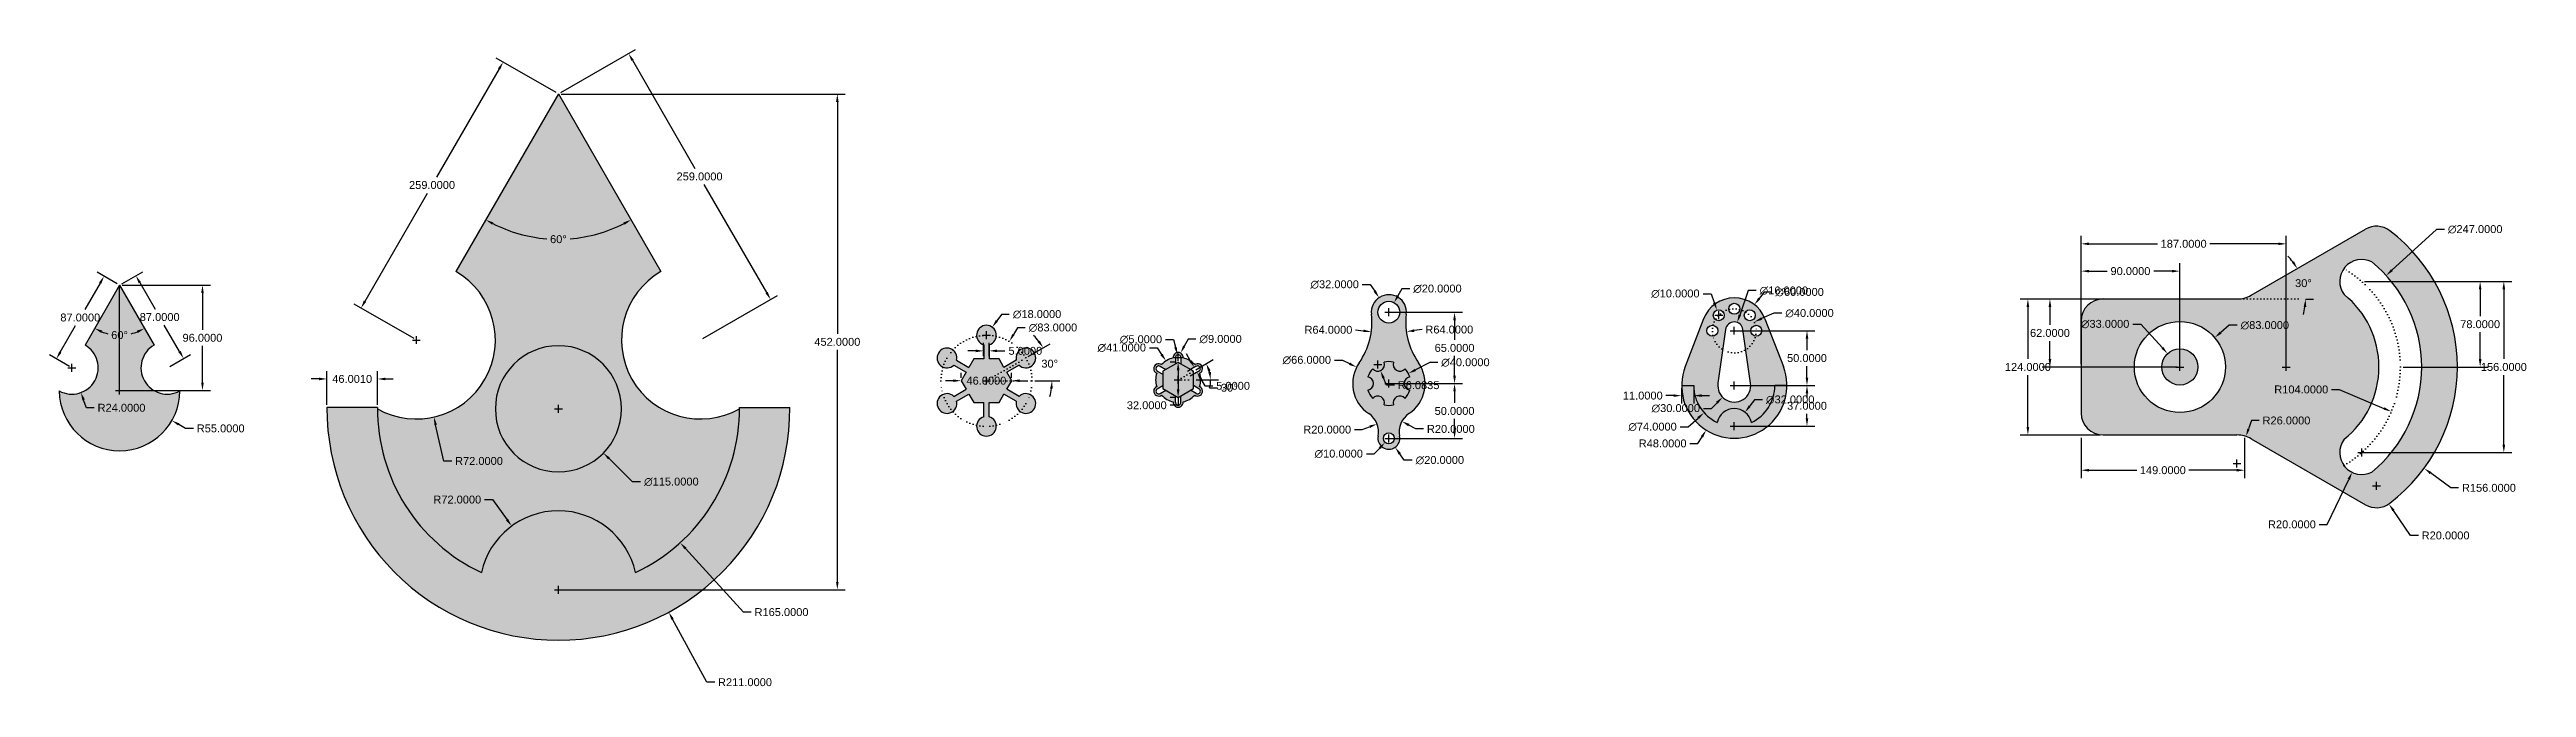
# Model space of a CAD drawing. Header units: millimetres. Extents: x 497 to 3755, y 284 to 866.
# Drawn here: x 497 to 2755, y 284 to 866 of the extents above; entities that cross this region are included whole.
import ezdxf

# ---------------------------------------------------------------- set-up
doc = ezdxf.new("R2010")
doc.units = ezdxf.units.MM
doc.linetypes.add('ACAD_ISO07W100', pattern=[3, 0, -3])
doc.layers.add('dimension', color=160, linetype='Continuous')
doc.styles.get("Standard").update_dxf_attribs({"font": 'arial_0.ttf'})
doc.dimstyles.get("Standard").update_dxf_attribs({"dimscale": 40, "dimtxt": 0.18, "dimasz": 0.18, "dimexe": 0.18, "dimexo": 0.0625, "dimgap": 0.09, "dimtad": 0, "dimtih": 1, "dimtoh": 1, "dimdec": 4, "dimzin": 0, "dimdsep": 46, "dimtxsty": 'Standard', "dimcen": 0.09, "dimadec": 0, "dimazin": 0, "dimtfac": 1, "dimtdec": 4, "dimtofl": 0, "dimtmove": 0, "dimatfit": 3, "dimfxl": 1, "dimtolj": 1, "dimtzin": 0, "dimarcsym": 0})

msp = doc.modelspace()

# ---------------------------------------------------------------- blocks, each defined once
blk = doc.blocks.new('*D8')
at = {"color": 0, "lineweight": -2, "transparency": 16777216}
for start, end in [(249.073, 256.4264), (283.5736, 290.927)]:
    blk.add_arc((560.7, 651), 45.5, start, end, dxfattribs=at)
at = {"color": 0, "transparency": 16777216}
for points in [[(544, 607.4), (545, 609.6), (538, 611.6)], [(576.5, 609.6), (577.5, 607.4), (583.5, 611.6)]]:
    blk.add_solid(points, dxfattribs=at)
at = {"layer": 'Defpoints', "color": 0, "transparency": 16777216}
for p in [(560.7, 651), (560.7, 651), (529.2, 596.4), (552.8, 606.2), (592.2, 596.4)]:
    blk.add_point(p, dxfattribs=at)
at = {"color": 0, "transparency": 16777216, "insert": (560.7, 605.5), "char_height": 7.2, "attachment_point": 5}
blk.add_mtext('\\A1;60°', dxfattribs=at)
blk = doc.blocks.new('*D9')
at = {"color": 0, "lineweight": -2, "transparency": 16777216}
for p, q in [((562.9, 652.2), (581.8, 663.2)), ((579.2, 653.3), (593.1, 629.2)), ((615.5, 590.5), (601.5, 614.6)), ((606.4, 576.9), (625.3, 587.8))]:
    blk.add_line(p, q, dxfattribs=at)
at = {"color": 0, "transparency": 16777216}
for points in [[(580.2, 653.9), (578.1, 652.7), (575.6, 659.6)], [(616.5, 591.1), (614.4, 589.9), (619.1, 584.2)]]:
    blk.add_solid(points, dxfattribs=at)
at = {"layer": 'Defpoints', "color": 0, "transparency": 16777216}
for p in [(560.7, 651), (604.2, 575.7), (619.1, 584.2)]:
    blk.add_point(p, dxfattribs=at)
at = {"color": 0, "transparency": 16777216, "insert": (597.3, 621.9), "char_height": 7.2, "attachment_point": 5}
blk.add_mtext('\\A1;87.0000', dxfattribs=at)
blk = doc.blocks.new('*D10')
at = {"color": 0, "lineweight": -2, "transparency": 16777216}
for p, q in [((558.6, 652.2), (540.4, 662.8)), ((543, 652.9), (529.1, 628.8)), ((506.7, 590), (520.7, 614.2)), ((515.1, 576.9), (496.9, 587.4))]:
    blk.add_line(p, q, dxfattribs=at)
at = {"color": 0, "transparency": 16777216}
for points in [[(542, 653.5), (544.1, 652.3), (546.6, 659.2)], [(505.7, 590.6), (507.8, 589.4), (503.1, 583.8)]]:
    blk.add_solid(points, dxfattribs=at)
at = {"layer": 'Defpoints', "color": 0, "transparency": 16777216}
for p in [(560.7, 651), (503.1, 583.8), (517.2, 575.7)]:
    blk.add_point(p, dxfattribs=at)
at = {"color": 0, "transparency": 16777216, "insert": (524.9, 621.5), "char_height": 7.2, "attachment_point": 5}
blk.add_mtext('\\A1;87.0000', dxfattribs=at)
blk = doc.blocks.new('*D11')
at = {"color": 0, "lineweight": -2, "transparency": 16777216}
for p, q in [((563.2, 651), (643.5, 651)), ((636.3, 643.8), (636.3, 610.3)), ((636.3, 562.2), (636.3, 595.7)), ((563.2, 555), (643.5, 555))]:
    blk.add_line(p, q, dxfattribs=at)
at = {"color": 0, "transparency": 16777216}
for points in [[(635.1, 643.8), (637.5, 643.8), (636.3, 651)], [(635.1, 562.2), (637.5, 562.2), (636.3, 555)]]:
    blk.add_solid(points, dxfattribs=at)
at = {"layer": 'Defpoints', "color": 0, "transparency": 16777216}
for p in [(560.7, 651), (560.7, 555), (636.3, 555)]:
    blk.add_point(p, dxfattribs=at)
at = {"color": 0, "transparency": 16777216, "insert": (636.3, 603), "char_height": 7.2, "attachment_point": 5}
blk.add_mtext('\\A1;96.0000', dxfattribs=at)
blk = doc.blocks.new('*D12')
at = {"color": 0, "lineweight": -2, "transparency": 16777216}
for p, q in [((513.6, 575.7), (520.8, 575.7)), ((517.2, 572.1), (517.2, 579.3)), ((530.5, 539.2), (527.9, 546.3)), ((537.7, 539.2), (530.5, 539.2))]:
    blk.add_line(p, q, dxfattribs=at)
at = {"color": 0, "transparency": 16777216}
blk.add_solid([(529.1, 546.8), (526.8, 545.9), (525.5, 553.1)], dxfattribs=at)
at = {"layer": 'Defpoints', "color": 0, "transparency": 16777216}
for p in [(517.2, 575.7), (525.5, 553.1)]:
    blk.add_point(p, dxfattribs=at)
at = {"color": 0, "transparency": 16777216, "insert": (562.5, 539.2), "char_height": 7.2, "attachment_point": 5}
blk.add_mtext('\\A1;R24.0000', dxfattribs=at)
blk = doc.blocks.new('*D13')
at = {"color": 0, "lineweight": -2, "transparency": 16777216}
for p, q in [((557.1, 555), (564.3, 555)), ((560.7, 551.4), (560.7, 558.6)), ((620.9, 520.4), (614.7, 524)), ((628.1, 520.4), (620.9, 520.4))]:
    blk.add_line(p, q, dxfattribs=at)
at = {"color": 0, "transparency": 16777216}
blk.add_solid([(615.3, 525), (614.1, 523), (608.4, 527.6)], dxfattribs=at)
at = {"layer": 'Defpoints', "color": 0, "transparency": 16777216}
for p in [(560.7, 555), (608.4, 527.6)]:
    blk.add_point(p, dxfattribs=at)
at = {"color": 0, "transparency": 16777216, "insert": (652.9, 520.4), "char_height": 7.2, "attachment_point": 5}
blk.add_mtext('\\A1;R55.0000', dxfattribs=at)
blk = doc.blocks.new('*D25')
at = {"color": 0, "lineweight": -2, "transparency": 16777216}
for p, q in [((963, 826.6), (1031, 865.8)), ((1028.4, 856), (1085.3, 757.4)), ((1150.7, 644.2), (1093.7, 742.8)), ((1092.5, 602.3), (1160.5, 641.5))]:
    blk.add_line(p, q, dxfattribs=at)
at = {"color": 0, "transparency": 16777216}
for points in [[(1029.4, 856.6), (1027.3, 855.4), (1024.8, 862.2)], [(1151.7, 644.8), (1149.6, 643.6), (1154.3, 637.9)]]:
    blk.add_solid(points, dxfattribs=at)
at = {"layer": 'Defpoints', "color": 0, "transparency": 16777216}
for p in [(960.8, 825.3), (1154.3, 637.9), (1090.3, 601)]:
    blk.add_point(p, dxfattribs=at)
at = {"color": 0, "transparency": 16777216, "insert": (1089.5, 750.1), "char_height": 7.2, "attachment_point": 5}
blk.add_mtext('\\A1;259.0000', dxfattribs=at)
blk = doc.blocks.new('*D26')
at = {"color": 0, "lineweight": -2, "transparency": 16777216}
for p, q in [((906.8, 848.2), (849.8, 749.6)), ((958.7, 826.6), (904.1, 858)), ((784.5, 636.4), (841.4, 735)), ((829.2, 602.3), (774.6, 633.7))]:
    blk.add_line(p, q, dxfattribs=at)
at = {"color": 0, "transparency": 16777216}
for points in [[(905.7, 848.8), (907.8, 847.6), (910.4, 854.4)], [(783.4, 637), (785.5, 635.8), (780.9, 630.1)]]:
    blk.add_solid(points, dxfattribs=at)
at = {"layer": 'Defpoints', "color": 0, "transparency": 16777216}
for p in [(960.8, 825.3), (780.9, 630.1), (831.3, 601)]:
    blk.add_point(p, dxfattribs=at)
at = {"color": 0, "transparency": 16777216, "insert": (845.6, 742.3), "char_height": 7.2, "attachment_point": 5}
blk.add_mtext('\\A1;259.0000', dxfattribs=at)
blk = doc.blocks.new('*D27')
at = {"color": 0, "lineweight": -2, "transparency": 16777216}
for p, q in [((963.3, 825.3), (1222.3, 825.3)), ((1215.1, 818.1), (1215.1, 606.6)), ((1215.1, 380.5), (1215.1, 592)), ((963.3, 373.3), (1222.3, 373.3))]:
    blk.add_line(p, q, dxfattribs=at)
at = {"color": 0, "transparency": 16777216}
for points in [[(1213.9, 818.1), (1216.3, 818.1), (1215.1, 825.3)], [(1213.9, 380.5), (1216.3, 380.5), (1215.1, 373.3)]]:
    blk.add_solid(points, dxfattribs=at)
at = {"layer": 'Defpoints', "color": 0, "transparency": 16777216}
for p in [(960.8, 825.3), (960.8, 373.3), (1215.1, 373.3)]:
    blk.add_point(p, dxfattribs=at)
at = {"color": 0, "transparency": 16777216, "insert": (1215.1, 599.3), "char_height": 7.2, "attachment_point": 5}
blk.add_mtext('\\A1;452.0000', dxfattribs=at)
blk = doc.blocks.new('*D28')
at = {"color": 0, "lineweight": -2, "transparency": 16777216}
for p, q in [((827.7, 601), (834.9, 601)), ((831.3, 597.4), (831.3, 604.6)), ((856.4, 490.7), (848.9, 523.8)), ((863.6, 490.7), (856.4, 490.7))]:
    blk.add_line(p, q, dxfattribs=at)
at = {"color": 0, "transparency": 16777216}
blk.add_solid([(850.1, 524), (847.7, 523.5), (847.3, 530.8)], dxfattribs=at)
at = {"layer": 'Defpoints', "color": 0, "transparency": 16777216}
for p in [(831.3, 601), (847.3, 530.8)]:
    blk.add_point(p, dxfattribs=at)
at = {"color": 0, "transparency": 16777216, "insert": (888.4, 490.7), "char_height": 7.2, "attachment_point": 5}
blk.add_mtext('\\A1;R72.0000', dxfattribs=at)
blk = doc.blocks.new('*D29')
at = {"color": 0, "lineweight": -2, "transparency": 16777216}
for p, q in [((893.4, 455.5), (900.6, 455.5)), ((900.6, 455.5), (914, 437.2)), ((957.2, 373.3), (964.4, 373.3)), ((960.8, 369.7), (960.8, 376.9))]:
    blk.add_line(p, q, dxfattribs=at)
at = {"color": 0, "transparency": 16777216}
blk.add_solid([(915, 437.9), (913, 436.5), (918.3, 431.4)], dxfattribs=at)
at = {"layer": 'Defpoints', "color": 0, "transparency": 16777216}
for p in [(918.3, 431.4), (960.8, 373.3)]:
    blk.add_point(p, dxfattribs=at)
at = {"color": 0, "transparency": 16777216, "insert": (868.6, 455.5), "char_height": 7.2, "attachment_point": 5}
blk.add_mtext('\\A1;R72.0000', dxfattribs=at)
blk = doc.blocks.new('*D30')
at = {"color": 0, "lineweight": -2, "transparency": 16777216}
for p, q in [((957.2, 538.3), (964.4, 538.3)), ((960.8, 534.7), (960.8, 541.9)), ((1028.5, 471.7), (1007, 492.9)), ((1035.7, 471.7), (1028.5, 471.7))]:
    blk.add_line(p, q, dxfattribs=at)
at = {"color": 0, "transparency": 16777216}
blk.add_solid([(1007.8, 493.8), (1006.1, 492.1), (1001.8, 498)], dxfattribs=at)
at = {"layer": 'Defpoints', "color": 0, "transparency": 16777216}
for p in [(919.8, 578.6), (1001.8, 498)]:
    blk.add_point(p, dxfattribs=at)
at = {"color": 0, "transparency": 16777216, "insert": (1063.8, 471.7), "char_height": 7.2, "attachment_point": 5}
blk.add_mtext('\\A1;∅115.0000', dxfattribs=at)
blk = doc.blocks.new('*D31')
at = {"color": 0, "lineweight": -2, "transparency": 16777216}
for p, q in [((957.2, 538.3), (964.4, 538.3)), ((960.8, 534.7), (960.8, 541.9)), ((1096.1, 289), (1064.9, 346.5)), ((1103.3, 289), (1096.1, 289))]:
    blk.add_line(p, q, dxfattribs=at)
at = {"color": 0, "transparency": 16777216}
blk.add_solid([(1065.9, 347.1), (1063.8, 345.9), (1061.4, 352.8)], dxfattribs=at)
at = {"layer": 'Defpoints', "color": 0, "transparency": 16777216}
for p in [(960.8, 538.3), (1061.4, 352.8)]:
    blk.add_point(p, dxfattribs=at)
at = {"color": 0, "transparency": 16777216, "insert": (1130.9, 289), "char_height": 7.2, "attachment_point": 5}
blk.add_mtext('\\A1;R211.0000', dxfattribs=at)
blk = doc.blocks.new('*D32')
at = {"color": 0, "lineweight": -2, "transparency": 16777216}
for p, q in [((957.2, 538.3), (964.4, 538.3)), ((960.8, 534.7), (960.8, 541.9)), ((1129.4, 352.9), (1076.7, 410.9)), ((1136.6, 352.9), (1129.4, 352.9))]:
    blk.add_line(p, q, dxfattribs=at)
at = {"color": 0, "transparency": 16777216}
blk.add_solid([(1077.6, 411.7), (1075.8, 410.1), (1071.8, 416.2)], dxfattribs=at)
at = {"layer": 'Defpoints', "color": 0, "transparency": 16777216}
for p in [(960.8, 538.3), (1071.8, 416.2)]:
    blk.add_point(p, dxfattribs=at)
at = {"color": 0, "transparency": 16777216, "insert": (1164.2, 352.9), "char_height": 7.2, "attachment_point": 5}
blk.add_mtext('\\A1;R165.0000', dxfattribs=at)
blk = doc.blocks.new('*D33')
at = {"color": 0, "lineweight": -2, "transparency": 16777216}
for p, q in [((742.6, 565.5), (735.4, 565.5)), ((749.8, 542), (749.8, 572.7)), ((795.8, 542), (795.8, 572.7)), ((803, 565.5), (810.2, 565.5))]:
    blk.add_line(p, q, dxfattribs=at)
at = {"color": 0, "transparency": 16777216}
for points in [[(742.6, 566.7), (742.6, 564.3), (749.8, 565.5)], [(803, 566.7), (803, 564.3), (795.8, 565.5)]]:
    blk.add_solid(points, dxfattribs=at)
at = {"layer": 'Defpoints', "color": 0, "transparency": 16777216}
for p in [(749.8, 565.5), (749.8, 539.5), (795.8, 539.5)]:
    blk.add_point(p, dxfattribs=at)
at = {"color": 0, "transparency": 16777216, "insert": (772.8, 565.5), "char_height": 7.2, "attachment_point": 5}
blk.add_mtext('\\A1;46.0010', dxfattribs=at)
blk = doc.blocks.new('*D34')
at = {"color": 0, "lineweight": -2, "transparency": 16777216}
for start, end in [(243.1153, 265.3735), (274.6265, 296.8847)]:
    blk.add_arc((960.8, 825.3), 132.4, start, end, dxfattribs=at)
at = {"color": 0, "transparency": 16777216}
for points in [[(900.4, 706.1), (901.5, 708.2), (894.6, 710.6)], [(1020.1, 708.2), (1021.3, 706.1), (1027, 710.6)]]:
    blk.add_solid(points, dxfattribs=at)
at = {"layer": 'Defpoints', "color": 0, "transparency": 16777216}
for p in [(960.8, 825.3), (960.8, 825.3), (937.8, 694.9), (867.3, 663.4), (1054.3, 663.4)]:
    blk.add_point(p, dxfattribs=at)
at = {"color": 0, "transparency": 16777216, "insert": (960.8, 692.9), "char_height": 7.2, "attachment_point": 5}
blk.add_mtext('\\A1;60°', dxfattribs=at)
blk = doc.blocks.new('*D41')
at = {"color": 0, "lineweight": -2, "transparency": 16777216}
for p, q in [((1389.1, 585.9), (1409, 597.4)), ((1395, 563.9), (1418, 563.9))]:
    blk.add_line(p, q, dxfattribs=at)
for start, end in [(36.9092, 43.8185), (346.1815, 353.0908)]:
    blk.add_arc((1351, 563.9), 59.7, start, end, dxfattribs=at)
at = {"color": 0, "transparency": 16777216}
for points in [[(1399.8, 600.4), (1397.8, 599.1), (1402.8, 593.8)], [(1409.1, 556.8), (1411.5, 556.6), (1410.8, 563.9)]]:
    blk.add_solid(points, dxfattribs=at)
at = {"layer": 'Defpoints', "color": 0, "transparency": 16777216}
for p in [(1387, 584.7), (1409.9, 574.3), (1351, 563.9), (1351, 563.9), (1392.5, 563.9)]:
    blk.add_point(p, dxfattribs=at)
at = {"color": 0, "transparency": 16777216, "insert": (1408.7, 579.4), "char_height": 7.2, "attachment_point": 5}
blk.add_mtext('\\A1;30°', dxfattribs=at)
blk = doc.blocks.new('*D42')
at = {"color": 0, "lineweight": -2, "transparency": 16777216}
for p, q in [((1328, 566.4), (1328, 571.1)), ((1374, 566.4), (1374, 571.1)), ((1320.8, 563.9), (1313.6, 563.9)), ((1381.2, 563.9), (1388.4, 563.9))]:
    blk.add_line(p, q, dxfattribs=at)
at = {"color": 0, "transparency": 16777216}
for points in [[(1320.8, 565.1), (1320.8, 562.7), (1328, 563.9)], [(1381.2, 565.1), (1381.2, 562.7), (1374, 563.9)]]:
    blk.add_solid(points, dxfattribs=at)
at = {"layer": 'Defpoints', "color": 0, "transparency": 16777216}
for p in [(1328, 563.9), (1374, 563.9), (1374, 563.9)]:
    blk.add_point(p, dxfattribs=at)
at = {"color": 0, "transparency": 16777216, "insert": (1351, 563.9), "char_height": 7.2, "attachment_point": 5}
blk.add_mtext('\\A1;46.0000', dxfattribs=at)
blk = doc.blocks.new('*D43')
at = {"color": 0, "lineweight": -2, "transparency": 16777216}
for p, q in [((1364.7, 624.4), (1360.5, 618.5)), ((1371.9, 624.4), (1364.7, 624.4)), ((1347.4, 605.4), (1354.6, 605.4)), ((1351, 601.8), (1351, 609))]:
    blk.add_line(p, q, dxfattribs=at)
at = {"color": 0, "transparency": 16777216}
blk.add_solid([(1359.5, 619.2), (1361.5, 617.8), (1356.3, 612.7)], dxfattribs=at)
at = {"layer": 'Defpoints', "color": 0, "transparency": 16777216}
for p in [(1356.3, 612.7), (1345.8, 598.1)]:
    blk.add_point(p, dxfattribs=at)
at = {"color": 0, "transparency": 16777216, "insert": (1397.2, 624.4), "char_height": 7.2, "attachment_point": 5}
blk.add_mtext('\\A1;∅18.0000', dxfattribs=at)
blk = doc.blocks.new('*D44')
at = {"color": 0, "lineweight": -2, "transparency": 16777216}
for p, q in [((1379.2, 612.2), (1375.6, 606)), ((1386.4, 612.2), (1379.2, 612.2)), ((1351, 560.3), (1351, 567.5)), ((1347.4, 563.9), (1354.6, 563.9))]:
    blk.add_line(p, q, dxfattribs=at)
at = {"color": 0, "transparency": 16777216}
blk.add_solid([(1374.6, 606.6), (1376.6, 605.4), (1372, 599.7)], dxfattribs=at)
at = {"layer": 'Defpoints', "color": 0, "transparency": 16777216}
for p in [(1372, 599.7), (1330.1, 528.1)]:
    blk.add_point(p, dxfattribs=at)
at = {"color": 0, "transparency": 16777216, "insert": (1411.7, 612.2), "char_height": 7.2, "attachment_point": 5}
blk.add_mtext('\\A1;∅83.0000', dxfattribs=at)
blk = doc.blocks.new('*D45')
at = {"color": 0, "lineweight": -2, "transparency": 16777216}
for p, q in [((1341.3, 591.1), (1334.1, 591.1)), ((1348.5, 586.3), (1348.5, 598.3)), ((1353.5, 586.3), (1353.5, 598.3)), ((1360.7, 591.1), (1367.9, 591.1))]:
    blk.add_line(p, q, dxfattribs=at)
at = {"color": 0, "transparency": 16777216}
for points in [[(1341.3, 592.3), (1341.3, 589.9), (1348.5, 591.1)], [(1360.7, 592.3), (1360.7, 589.9), (1353.5, 591.1)]]:
    blk.add_solid(points, dxfattribs=at)
at = {"layer": 'Defpoints', "color": 0, "transparency": 16777216}
for p in [(1353.5, 591.1), (1348.5, 583.8), (1353.5, 583.8)]:
    blk.add_point(p, dxfattribs=at)
at = {"color": 0, "transparency": 16777216, "insert": (1386.5, 591.1), "char_height": 7.2, "attachment_point": 5}
blk.add_mtext('\\A1;5.0000', dxfattribs=at)
blk = doc.blocks.new('*D57')
at = {"layer": 'Defpoints', "color": 0, "transparency": 16777216}
for p in [(1525.8, 580.7), (1525.8, 548.7), (1525.8, 548.7)]:
    blk.add_point(p, dxfattribs=at)
at = {"layer": 'dimension', "color": 0, "lineweight": -2, "transparency": 16777216}
for p, q in [((1523.3, 580.7), (1518.6, 580.7)), ((1525.8, 573.5), (1525.8, 555.9)), ((1523.3, 548.7), (1518.6, 548.7)), ((1525.8, 548.7), (1525.8, 541.5)), ((1525.8, 541.5), (1518.6, 541.5))]:
    blk.add_line(p, q, dxfattribs=at)
at = {"layer": 'dimension', "color": 0, "transparency": 16777216}
for points in [[(1524.6, 573.5), (1527, 573.5), (1525.8, 580.7)], [(1524.6, 555.9), (1527, 555.9), (1525.8, 548.7)]]:
    blk.add_solid(points, dxfattribs=at)
at = {"layer": 'dimension', "color": 0, "transparency": 16777216, "insert": (1497.2, 541.5), "char_height": 7.2, "attachment_point": 5}
blk.add_mtext('\\A1;32.0000', dxfattribs=at)
blk = doc.blocks.new('*D58')
at = {"layer": 'Defpoints', "color": 0, "transparency": 16777216}
for p in [(1542.3, 577.1), (1543, 571.7), (1544.8, 572.7)]:
    blk.add_point(p, dxfattribs=at)
at = {"layer": 'dimension', "color": 0, "lineweight": -2, "transparency": 16777216}
for p, q in [((1536.9, 582.2), (1533.3, 588.5)), ((1540.1, 575.8), (1534.2, 572.4)), ((1542.6, 571.5), (1536.7, 568.1)), ((1546.6, 565.4), (1550.2, 559.2)), ((1550.2, 559.2), (1557.4, 559.2))]:
    blk.add_line(p, q, dxfattribs=at)
at = {"layer": 'dimension', "color": 0, "transparency": 16777216}
for points in [[(1537.9, 582.8), (1535.8, 581.6), (1540.5, 576)], [(1547.6, 566), (1545.5, 564.8), (1543, 571.7)]]:
    blk.add_solid(points, dxfattribs=at)
at = {"layer": 'dimension', "color": 0, "transparency": 16777216, "insert": (1575.9, 559.2), "char_height": 7.2, "attachment_point": 5}
blk.add_mtext('\\A1;5.0000', dxfattribs=at)
blk = doc.blocks.new('*D53')
at = {"layer": 'Defpoints', "color": 0, "transparency": 16777216}
for p in [(1525.8, 564.7), (1525.8, 564.7), (1539.7, 572.7), (1539.7, 564.7), (1553.6, 574.8)]:
    blk.add_point(p, dxfattribs=at)
at = {"layer": 'dimension', "color": 0, "lineweight": -2, "transparency": 16777216}
for p, q in [((1541.8, 573.9), (1557.7, 583.1)), ((1542.2, 564.7), (1562.6, 564.7)), ((1554.5, 557.5), (1561.7, 557.5))]:
    blk.add_line(p, q, dxfattribs=at)
for start, end in [(13.9735, 16.0265), (346.0265, 0)]:
    blk.add_arc((1525.8, 564.7), 29.6, start, end, dxfattribs=at)
at = {"layer": 'dimension', "color": 0, "transparency": 16777216}
for points in [[(1553.1, 572.4), (1555.4, 573.3), (1551.4, 579.5)], [(1555.7, 571.9), (1553.3, 571.7), (1555.4, 564.7)]]:
    blk.add_solid(points, dxfattribs=at)
at = {"layer": 'dimension', "color": 0, "transparency": 16777216, "insert": (1572.4, 557.5), "char_height": 7.2, "attachment_point": 5}
blk.add_mtext('\\A1;30°', dxfattribs=at)
blk = doc.blocks.new('*D54')
at = {"layer": 'Defpoints', "color": 0, "transparency": 16777216}
for p in [(1514.7, 581.9), (1537, 547.5)]:
    blk.add_point(p, dxfattribs=at)
at = {"layer": 'dimension', "color": 0, "lineweight": -2, "transparency": 16777216}
for p, q in [((1499.6, 593.9), (1506.8, 593.9)), ((1506.8, 593.9), (1510.7, 587.9)), ((1522.2, 564.7), (1529.4, 564.7)), ((1525.8, 561.1), (1525.8, 568.3))]:
    blk.add_line(p, q, dxfattribs=at)
at = {"layer": 'dimension', "color": 0, "transparency": 16777216}
blk.add_solid([(1511.7, 588.5), (1509.7, 587.2), (1514.7, 581.9)], dxfattribs=at)
at = {"layer": 'dimension', "color": 0, "transparency": 16777216, "insert": (1474.4, 593.9), "char_height": 7.2, "attachment_point": 5}
blk.add_mtext('\\A1;∅41.0000', dxfattribs=at)
blk = doc.blocks.new('*D55')
at = {"layer": 'Defpoints', "color": 0, "transparency": 16777216}
for p in [(1525.2, 587.6), (1526.4, 582.7)]:
    blk.add_point(p, dxfattribs=at)
at = {"layer": 'dimension', "color": 0, "lineweight": -2, "transparency": 16777216}
for p, q in [((1514.4, 601.5), (1521.6, 601.5)), ((1521.6, 601.5), (1523.4, 594.5)), ((1525.8, 581.6), (1525.8, 588.8)), ((1522.2, 585.2), (1529.4, 585.2))]:
    blk.add_line(p, q, dxfattribs=at)
at = {"layer": 'dimension', "color": 0, "transparency": 16777216}
blk.add_solid([(1524.5, 594.8), (1522.2, 594.2), (1525.2, 587.6)], dxfattribs=at)
at = {"layer": 'dimension', "color": 0, "transparency": 16777216, "insert": (1491.9, 601.5), "char_height": 7.2, "attachment_point": 5}
blk.add_mtext('\\A1;∅5.0000', dxfattribs=at)
blk = doc.blocks.new('*D56')
at = {"layer": 'Defpoints', "color": 0, "transparency": 16777216}
for p in [(1528, 589.1), (1523.7, 581.2)]:
    blk.add_point(p, dxfattribs=at)
at = {"layer": 'dimension', "color": 0, "lineweight": -2, "transparency": 16777216}
for p, q in [((1525.8, 581.6), (1525.8, 588.8)), ((1534.8, 601.8), (1531.4, 595.4)), ((1542, 601.8), (1534.8, 601.8)), ((1522.2, 585.2), (1529.4, 585.2))]:
    blk.add_line(p, q, dxfattribs=at)
at = {"layer": 'dimension', "color": 0, "transparency": 16777216}
blk.add_solid([(1530.3, 596), (1532.4, 594.9), (1528, 589.1)], dxfattribs=at)
at = {"layer": 'dimension', "color": 0, "transparency": 16777216, "insert": (1564.5, 601.8), "char_height": 7.2, "attachment_point": 5}
blk.add_mtext('\\A1;∅9.0000', dxfattribs=at)
blk = doc.blocks.new('*D75')
at = {"layer": 'Defpoints', "color": 0, "transparency": 16777216}
for p in [(1707.9, 578.7), (1710.2, 573.1)]:
    blk.add_point(p, dxfattribs=at)
at = {"layer": 'dimension', "color": 0, "lineweight": -2, "transparency": 16777216}
for p, q in [((1704.3, 578.7), (1711.5, 578.7)), ((1707.9, 575.1), (1707.9, 582.3)), ((1715.7, 559.8), (1713, 566.5)), ((1722.9, 559.8), (1715.7, 559.8))]:
    blk.add_line(p, q, dxfattribs=at)
at = {"layer": 'dimension', "color": 0, "transparency": 16777216}
blk.add_solid([(1714.1, 566.9), (1711.9, 566), (1710.2, 573.1)], dxfattribs=at)
at = {"layer": 'dimension', "color": 0, "transparency": 16777216, "insert": (1745, 559.8), "char_height": 7.2, "attachment_point": 5}
blk.add_mtext('\\A1;R6.0835', dxfattribs=at)
blk = doc.blocks.new('*D76')
at = {"layer": 'Defpoints', "color": 0, "transparency": 16777216}
for p in [(1729.8, 526.9), (1747.3, 517.3)]:
    blk.add_point(p, dxfattribs=at)
at = {"layer": 'dimension', "color": 0, "lineweight": -2, "transparency": 16777216}
for p, q in [((1742.4, 519.9), (1736.1, 523.4)), ((1749.6, 519.9), (1742.4, 519.9))]:
    blk.add_line(p, q, dxfattribs=at)
at = {"layer": 'dimension', "color": 0, "transparency": 16777216}
blk.add_solid([(1736.7, 524.5), (1735.5, 522.3), (1729.8, 526.9)], dxfattribs=at)
at = {"layer": 'dimension', "color": 0, "transparency": 16777216, "insert": (1774.4, 519.9), "char_height": 7.2, "attachment_point": 5}
blk.add_mtext('\\A1;R20.0000', dxfattribs=at)
blk = doc.blocks.new('*D77')
at = {"layer": 'Defpoints', "color": 0, "transparency": 16777216}
for p in [(1707.1, 524.5), (1688.5, 517.3)]:
    blk.add_point(p, dxfattribs=at)
at = {"layer": 'dimension', "color": 0, "lineweight": -2, "transparency": 16777216}
for p, q in [((1693.7, 519.3), (1700.4, 521.9)), ((1686.5, 519.3), (1693.7, 519.3))]:
    blk.add_line(p, q, dxfattribs=at)
at = {"layer": 'dimension', "color": 0, "transparency": 16777216}
blk.add_solid([(1700, 523), (1700.8, 520.8), (1707.1, 524.5)], dxfattribs=at)
at = {"layer": 'dimension', "color": 0, "transparency": 16777216, "insert": (1661.7, 519.3), "char_height": 7.2, "attachment_point": 5}
blk.add_mtext('\\A1;R20.0000', dxfattribs=at)
blk = doc.blocks.new('*D78')
at = {"layer": 'Defpoints', "color": 0, "transparency": 16777216}
for p in [(1638.5, 617), (1701.9, 608.4)]:
    blk.add_point(p, dxfattribs=at)
at = {"layer": 'dimension', "color": 0, "lineweight": -2, "transparency": 16777216}
blk.add_line((1687.6, 610.3), (1694.7, 609.4), dxfattribs=at)
at = {"layer": 'dimension', "color": 0, "transparency": 16777216}
blk.add_solid([(1694.9, 610.6), (1694.6, 608.2), (1701.9, 608.4)], dxfattribs=at)
at = {"layer": 'dimension', "color": 0, "transparency": 16777216, "insert": (1662.8, 610.3), "char_height": 7.2, "attachment_point": 5}
blk.add_mtext('\\A1;R64.0000', dxfattribs=at)
blk = doc.blocks.new('*D79')
at = {"layer": 'Defpoints', "color": 0, "transparency": 16777216}
for p in [(1797.4, 617), (1733.9, 608.6)]:
    blk.add_point(p, dxfattribs=at)
at = {"layer": 'dimension', "color": 0, "lineweight": -2, "transparency": 16777216}
blk.add_line((1748.2, 610.5), (1741, 609.6), dxfattribs=at)
at = {"layer": 'dimension', "color": 0, "transparency": 16777216}
blk.add_solid([(1740.9, 610.8), (1741.2, 608.4), (1733.9, 608.6)], dxfattribs=at)
at = {"layer": 'dimension', "color": 0, "transparency": 16777216, "insert": (1773, 610.5), "char_height": 7.2, "attachment_point": 5}
blk.add_mtext('\\A1;R64.0000', dxfattribs=at)
blk = doc.blocks.new('*D80')
at = {"layer": 'Defpoints', "color": 0, "transparency": 16777216}
for p in [(1709, 639.6), (1726.8, 613.1)]:
    blk.add_point(p, dxfattribs=at)
at = {"layer": 'dimension', "color": 0, "lineweight": -2, "transparency": 16777216}
for p, q in [((1693.7, 651.6), (1700.9, 651.6)), ((1700.9, 651.6), (1705, 645.6)), ((1714.3, 626.3), (1721.5, 626.3)), ((1717.9, 622.7), (1717.9, 629.9))]:
    blk.add_line(p, q, dxfattribs=at)
at = {"layer": 'dimension', "color": 0, "transparency": 16777216}
blk.add_solid([(1706, 646.3), (1704, 644.9), (1709, 639.6)], dxfattribs=at)
at = {"layer": 'dimension', "color": 0, "transparency": 16777216, "insert": (1668.5, 651.6), "char_height": 7.2, "attachment_point": 5}
blk.add_mtext('\\A1;∅32.0000', dxfattribs=at)
blk = doc.blocks.new('*D81')
at = {"layer": 'Defpoints', "color": 0, "transparency": 16777216}
for p in [(1722.7, 635.1), (1713.1, 617.6)]:
    blk.add_point(p, dxfattribs=at)
at = {"layer": 'dimension', "color": 0, "lineweight": -2, "transparency": 16777216}
for p, q in [((1729.7, 647.7), (1726.2, 641.4)), ((1736.9, 647.7), (1729.7, 647.7)), ((1714.3, 626.3), (1721.5, 626.3)), ((1717.9, 622.7), (1717.9, 629.9))]:
    blk.add_line(p, q, dxfattribs=at)
at = {"layer": 'dimension', "color": 0, "transparency": 16777216}
blk.add_solid([(1725.2, 642), (1727.3, 640.8), (1722.7, 635.1)], dxfattribs=at)
at = {"layer": 'dimension', "color": 0, "transparency": 16777216, "insert": (1762.2, 647.7), "char_height": 7.2, "attachment_point": 5}
blk.add_mtext('\\A1;∅20.0000', dxfattribs=at)
blk = doc.blocks.new('*D82')
at = {"layer": 'Defpoints', "color": 0, "transparency": 16777216}
for p in [(1714.5, 507.7), (1721.3, 515)]:
    blk.add_point(p, dxfattribs=at)
at = {"layer": 'dimension', "color": 0, "lineweight": -2, "transparency": 16777216}
for p, q in [((1697.4, 497.2), (1704.6, 497.2)), ((1704.6, 497.2), (1709.6, 502.4)), ((1714.3, 511.3), (1721.5, 511.3)), ((1717.9, 507.7), (1717.9, 514.9))]:
    blk.add_line(p, q, dxfattribs=at)
at = {"layer": 'dimension', "color": 0, "transparency": 16777216}
blk.add_solid([(1708.7, 503.3), (1710.4, 501.6), (1714.5, 507.7)], dxfattribs=at)
at = {"layer": 'dimension', "color": 0, "transparency": 16777216, "insert": (1672.2, 497.2), "char_height": 7.2, "attachment_point": 5}
blk.add_mtext('\\A1;∅10.0000', dxfattribs=at)
blk = doc.blocks.new('*D83')
at = {"layer": 'Defpoints', "color": 0, "transparency": 16777216}
for p in [(1712.2, 519.5), (1723.7, 503.2)]:
    blk.add_point(p, dxfattribs=at)
at = {"layer": 'dimension', "color": 0, "lineweight": -2, "transparency": 16777216}
for p, q in [((1714.3, 511.3), (1721.5, 511.3)), ((1717.9, 507.7), (1717.9, 514.9)), ((1731.9, 491.4), (1727.8, 497.3)), ((1739.1, 491.4), (1731.9, 491.4))]:
    blk.add_line(p, q, dxfattribs=at)
at = {"layer": 'dimension', "color": 0, "transparency": 16777216}
blk.add_solid([(1728.8, 498), (1726.8, 496.6), (1723.7, 503.2)], dxfattribs=at)
at = {"layer": 'dimension', "color": 0, "transparency": 16777216, "insert": (1764.4, 491.4), "char_height": 7.2, "attachment_point": 5}
blk.add_mtext('\\A1;∅20.0000', dxfattribs=at)
blk = doc.blocks.new('*D84')
at = {"layer": 'Defpoints', "color": 0, "transparency": 16777216}
for p in [(1688.4, 576.2), (1747.4, 546.5)]:
    blk.add_point(p, dxfattribs=at)
at = {"layer": 'dimension', "color": 0, "lineweight": -2, "transparency": 16777216}
for p, q in [((1668.4, 582.7), (1675.6, 582.7)), ((1675.6, 582.7), (1682, 579.5)), ((1717.9, 557.7), (1717.9, 564.9)), ((1714.3, 561.3), (1721.5, 561.3))]:
    blk.add_line(p, q, dxfattribs=at)
at = {"layer": 'dimension', "color": 0, "transparency": 16777216}
blk.add_solid([(1682.6, 580.5), (1681.5, 578.4), (1688.4, 576.2)], dxfattribs=at)
at = {"layer": 'dimension', "color": 0, "transparency": 16777216, "insert": (1643.1, 582.7), "char_height": 7.2, "attachment_point": 5}
blk.add_mtext('\\A1;∅66.0000', dxfattribs=at)
blk = doc.blocks.new('*D85')
at = {"layer": 'Defpoints', "color": 0, "transparency": 16777216}
for p in [(1735.7, 570.5), (1700.1, 552.2)]:
    blk.add_point(p, dxfattribs=at)
at = {"layer": 'dimension', "color": 0, "lineweight": -2, "transparency": 16777216}
for p, q in [((1717.9, 557.7), (1717.9, 564.9)), ((1755.3, 580.5), (1742.1, 573.8)), ((1762.5, 580.5), (1755.3, 580.5)), ((1714.3, 561.3), (1721.5, 561.3))]:
    blk.add_line(p, q, dxfattribs=at)
at = {"layer": 'dimension', "color": 0, "transparency": 16777216}
blk.add_solid([(1741.6, 574.8), (1742.7, 572.7), (1735.7, 570.5)], dxfattribs=at)
at = {"layer": 'dimension', "color": 0, "transparency": 16777216, "insert": (1787.7, 580.5), "char_height": 7.2, "attachment_point": 5}
blk.add_mtext('\\A1;∅40.0000', dxfattribs=at)
blk = doc.blocks.new('*D73')
at = {"layer": 'Defpoints', "color": 0, "transparency": 16777216}
for p in [(1717.9, 561.3), (1777.8, 561.3), (1717.9, 511.3)]:
    blk.add_point(p, dxfattribs=at)
at = {"layer": 'dimension', "color": 0, "lineweight": -2, "transparency": 16777216}
for p, q in [((1720.4, 561.3), (1785, 561.3)), ((1777.8, 554.1), (1777.8, 543.6)), ((1777.8, 518.5), (1777.8, 529.1)), ((1720.4, 511.3), (1785, 511.3))]:
    blk.add_line(p, q, dxfattribs=at)
at = {"layer": 'dimension', "color": 0, "transparency": 16777216}
for points in [[(1776.6, 554.1), (1779, 554.1), (1777.8, 561.3)], [(1776.6, 518.5), (1779, 518.5), (1777.8, 511.3)]]:
    blk.add_solid(points, dxfattribs=at)
at = {"layer": 'dimension', "color": 0, "transparency": 16777216, "insert": (1777.8, 536.3), "char_height": 7.2, "attachment_point": 5}
blk.add_mtext('\\A1;50.0000', dxfattribs=at)
blk = doc.blocks.new('*D74')
at = {"layer": 'Defpoints', "color": 0, "transparency": 16777216}
for p in [(1717.9, 626.3), (1717.9, 561.3), (1777.8, 561.3)]:
    blk.add_point(p, dxfattribs=at)
at = {"layer": 'dimension', "color": 0, "lineweight": -2, "transparency": 16777216}
for p, q in [((1720.4, 626.3), (1785, 626.3)), ((1777.8, 619.1), (1777.8, 601.1)), ((1777.8, 568.5), (1777.8, 586.6)), ((1720.4, 561.3), (1785, 561.3))]:
    blk.add_line(p, q, dxfattribs=at)
at = {"layer": 'dimension', "color": 0, "transparency": 16777216}
for points in [[(1776.6, 619.1), (1779, 619.1), (1777.8, 626.3)], [(1776.6, 568.5), (1779, 568.5), (1777.8, 561.3)]]:
    blk.add_solid(points, dxfattribs=at)
at = {"layer": 'dimension', "color": 0, "transparency": 16777216, "insert": (1777.8, 593.8), "char_height": 7.2, "attachment_point": 5}
blk.add_mtext('\\A1;65.0000', dxfattribs=at)
blk = doc.blocks.new('*D106')
at = {"layer": 'Defpoints', "color": 0, "transparency": 16777216}
for p in [(2017, 628.3), (2020.4, 618.9)]:
    blk.add_point(p, dxfattribs=at)
at = {"layer": 'dimension', "color": 0, "lineweight": -2, "transparency": 16777216}
for p, q in [((2004.4, 643.2), (2011.6, 643.2)), ((2011.6, 643.2), (2014.5, 635.1)), ((2015.1, 623.6), (2022.3, 623.6)), ((2018.7, 620), (2018.7, 627.2))]:
    blk.add_line(p, q, dxfattribs=at)
at = {"layer": 'dimension', "color": 0, "transparency": 16777216}
blk.add_solid([(2015.7, 635.5), (2013.4, 634.7), (2017, 628.3)], dxfattribs=at)
at = {"layer": 'dimension', "color": 0, "transparency": 16777216, "insert": (1979.1, 643.2), "char_height": 7.2, "attachment_point": 5}
blk.add_mtext('\\A1;∅10.0000', dxfattribs=at)
blk = doc.blocks.new('*D107')
at = {"layer": 'Defpoints', "color": 0, "transparency": 16777216}
for p in [(2035.5, 617), (2030.2, 601.9)]:
    blk.add_point(p, dxfattribs=at)
at = {"layer": 'dimension', "color": 0, "lineweight": -2, "transparency": 16777216}
for p, q in [((2045.6, 646), (2037.8, 623.8)), ((2052.8, 646), (2045.6, 646)), ((2032.8, 605.9), (2032.8, 613.1)), ((2029.2, 609.5), (2036.4, 609.5))]:
    blk.add_line(p, q, dxfattribs=at)
at = {"layer": 'dimension', "color": 0, "transparency": 16777216}
blk.add_solid([(2036.7, 624.2), (2039, 623.4), (2035.5, 617)], dxfattribs=at)
at = {"layer": 'dimension', "color": 0, "transparency": 16777216, "insert": (2078, 646), "char_height": 7.2, "attachment_point": 5}
blk.add_mtext('\\A1;∅16.0000', dxfattribs=at)
blk = doc.blocks.new('*D108')
at = {"layer": 'Defpoints', "color": 0, "transparency": 16777216}
for p in [(2051.2, 633.2), (2014.5, 585.7)]:
    blk.add_point(p, dxfattribs=at)
at = {"layer": 'dimension', "color": 0, "lineweight": -2, "transparency": 16777216}
for p, q in [((2060, 644.6), (2055.6, 638.9)), ((2067.2, 644.6), (2060, 644.6)), ((2032.8, 605.9), (2032.8, 613.1)), ((2029.2, 609.5), (2036.4, 609.5))]:
    blk.add_line(p, q, dxfattribs=at)
at = {"layer": 'dimension', "color": 0, "transparency": 16777216}
blk.add_solid([(2054.6, 639.6), (2056.5, 638.1), (2051.2, 633.2)], dxfattribs=at)
at = {"layer": 'dimension', "color": 0, "transparency": 16777216, "insert": (2092.4, 644.6), "char_height": 7.2, "attachment_point": 5}
blk.add_mtext('\\A1;∅60.0000', dxfattribs=at)
blk = doc.blocks.new('*D100')
at = {"layer": 'Defpoints', "color": 0, "transparency": 16777216}
for p in [(2051.1, 617.5), (2014.5, 601.4)]:
    blk.add_point(p, dxfattribs=at)
at = {"layer": 'dimension', "color": 0, "lineweight": -2, "transparency": 16777216}
for p, q in [((2032.8, 605.9), (2032.8, 613.1)), ((2068.9, 625.4), (2057.7, 620.5)), ((2076.1, 625.4), (2068.9, 625.4)), ((2029.2, 609.5), (2036.4, 609.5))]:
    blk.add_line(p, q, dxfattribs=at)
at = {"layer": 'dimension', "color": 0, "transparency": 16777216}
blk.add_solid([(2057.2, 621.6), (2058.2, 619.4), (2051.1, 617.5)], dxfattribs=at)
at = {"layer": 'dimension', "color": 0, "transparency": 16777216, "insert": (2101.4, 625.4), "char_height": 7.2, "attachment_point": 5}
blk.add_mtext('\\A1;∅40.0000', dxfattribs=at)
blk = doc.blocks.new('*D101')
at = {"layer": 'Defpoints', "color": 0, "transparency": 16777216}
for p in [(2043.5, 570), (2022.2, 548.9)]:
    blk.add_point(p, dxfattribs=at)
at = {"layer": 'dimension', "color": 0, "lineweight": -2, "transparency": 16777216}
for p, q in [((2012, 538.7), (2017.1, 543.8)), ((2029.2, 559.5), (2036.4, 559.5)), ((2032.8, 555.9), (2032.8, 563.1)), ((2004.8, 538.7), (2012, 538.7))]:
    blk.add_line(p, q, dxfattribs=at)
at = {"layer": 'dimension', "color": 0, "transparency": 16777216}
blk.add_solid([(2016.2, 544.7), (2017.9, 543), (2022.2, 548.9)], dxfattribs=at)
at = {"layer": 'dimension', "color": 0, "transparency": 16777216, "insert": (1979.5, 538.7), "char_height": 7.2, "attachment_point": 5}
blk.add_mtext('\\A1;∅30.0000', dxfattribs=at)
blk = doc.blocks.new('*D102')
at = {"layer": 'Defpoints', "color": 0, "transparency": 16777216}
for p in [(2042.6, 535.2), (2023.1, 509.8)]:
    blk.add_point(p, dxfattribs=at)
at = {"layer": 'dimension', "color": 0, "lineweight": -2, "transparency": 16777216}
for p, q in [((2051.3, 546.6), (2046.9, 540.9)), ((2058.5, 546.6), (2051.3, 546.6)), ((2029.2, 522.5), (2036.4, 522.5)), ((2032.8, 518.9), (2032.8, 526.1))]:
    blk.add_line(p, q, dxfattribs=at)
at = {"layer": 'dimension', "color": 0, "transparency": 16777216}
blk.add_solid([(2046, 541.6), (2047.9, 540.1), (2042.6, 535.2)], dxfattribs=at)
at = {"layer": 'dimension', "color": 0, "transparency": 16777216, "insert": (2083.8, 546.6), "char_height": 7.2, "attachment_point": 5}
blk.add_mtext('\\A1;∅32.0000', dxfattribs=at)
blk = doc.blocks.new('*D103')
at = {"layer": 'Defpoints', "color": 0, "transparency": 16777216}
for p in [(2060.4, 584.2), (2005.3, 534.8)]:
    blk.add_point(p, dxfattribs=at)
at = {"layer": 'dimension', "color": 0, "lineweight": -2, "transparency": 16777216}
for p, q in [((2029.2, 559.5), (2036.4, 559.5)), ((2032.8, 555.9), (2032.8, 563.1)), ((1983.6, 521.8), (1990.8, 521.8)), ((1990.8, 521.8), (1999.9, 529.9))]:
    blk.add_line(p, q, dxfattribs=at)
at = {"layer": 'dimension', "color": 0, "transparency": 16777216}
blk.add_solid([(1999.1, 530.8), (2000.7, 529.1), (2005.3, 534.8)], dxfattribs=at)
at = {"layer": 'dimension', "color": 0, "transparency": 16777216, "insert": (1958.3, 521.8), "char_height": 7.2, "attachment_point": 5}
blk.add_mtext('\\A1;∅74.0000', dxfattribs=at)
blk = doc.blocks.new('*D104')
at = {"layer": 'Defpoints', "color": 0, "transparency": 16777216}
for p in [(1984.8, 559.5), (1984.8, 550.3), (1995.8, 559.5)]:
    blk.add_point(p, dxfattribs=at)
at = {"layer": 'dimension', "color": 0, "lineweight": -2, "transparency": 16777216}
for p, q in [((1977.6, 550.3), (1970.4, 550.3)), ((1984.8, 557), (1984.8, 543.1)), ((1995.8, 557), (1995.8, 543.1)), ((2003, 550.3), (2010.2, 550.3))]:
    blk.add_line(p, q, dxfattribs=at)
at = {"layer": 'dimension', "color": 0, "transparency": 16777216}
for points in [[(1977.6, 551.5), (1977.6, 549.1), (1984.8, 550.3)], [(2003, 551.5), (2003, 549.1), (1995.8, 550.3)]]:
    blk.add_solid(points, dxfattribs=at)
at = {"layer": 'dimension', "color": 0, "transparency": 16777216, "insert": (1949.4, 550.3), "char_height": 7.2, "attachment_point": 5}
blk.add_mtext('\\A1;11.0000', dxfattribs=at)
blk = doc.blocks.new('*D98')
at = {"layer": 'Defpoints', "color": 0, "transparency": 16777216}
for p in [(2032.8, 559.5), (2099.1, 559.5), (2032.8, 522.5)]:
    blk.add_point(p, dxfattribs=at)
at = {"layer": 'dimension', "color": 0, "lineweight": -2, "transparency": 16777216}
for p, q in [((2035.3, 559.5), (2106.3, 559.5)), ((2099.1, 552.3), (2099.1, 548.2)), ((2035.3, 522.5), (2106.3, 522.5)), ((2099.1, 529.7), (2099.1, 533.7))]:
    blk.add_line(p, q, dxfattribs=at)
at = {"layer": 'dimension', "color": 0, "transparency": 16777216}
for points in [[(2097.9, 552.3), (2100.3, 552.3), (2099.1, 559.5)], [(2097.9, 529.7), (2100.3, 529.7), (2099.1, 522.5)]]:
    blk.add_solid(points, dxfattribs=at)
at = {"layer": 'dimension', "color": 0, "transparency": 16777216, "insert": (2099.1, 541), "char_height": 7.2, "attachment_point": 5}
blk.add_mtext('\\A1;37.0000', dxfattribs=at)
blk = doc.blocks.new('*D99')
at = {"layer": 'Defpoints', "color": 0, "transparency": 16777216}
for p in [(2032.8, 609.5), (2032.8, 559.5), (2099.1, 559.5)]:
    blk.add_point(p, dxfattribs=at)
at = {"layer": 'dimension', "color": 0, "lineweight": -2, "transparency": 16777216}
for p, q in [((2035.3, 609.5), (2106.3, 609.5)), ((2099.1, 602.3), (2099.1, 591.7)), ((2099.1, 566.7), (2099.1, 577.2)), ((2035.3, 559.5), (2106.3, 559.5))]:
    blk.add_line(p, q, dxfattribs=at)
at = {"layer": 'dimension', "color": 0, "transparency": 16777216}
for points in [[(2097.9, 602.3), (2100.3, 602.3), (2099.1, 609.5)], [(2097.9, 566.7), (2100.3, 566.7), (2099.1, 559.5)]]:
    blk.add_solid(points, dxfattribs=at)
at = {"layer": 'dimension', "color": 0, "transparency": 16777216, "insert": (2099.1, 584.5), "char_height": 7.2, "attachment_point": 5}
blk.add_mtext('\\A1;50.0000', dxfattribs=at)
blk = doc.blocks.new('*D105')
at = {"layer": 'Defpoints', "color": 0, "transparency": 16777216}
for p in [(2032.8, 559.5), (2007.2, 518.9)]:
    blk.add_point(p, dxfattribs=at)
at = {"layer": 'dimension', "color": 0, "lineweight": -2, "transparency": 16777216}
for p, q in [((2029.2, 559.5), (2036.4, 559.5)), ((2032.8, 555.9), (2032.8, 563.1)), ((1992.3, 506.7), (1999.5, 506.7)), ((1999.5, 506.7), (2003.4, 512.8))]:
    blk.add_line(p, q, dxfattribs=at)
at = {"layer": 'dimension', "color": 0, "transparency": 16777216}
blk.add_solid([(2002.3, 513.4), (2004.4, 512.1), (2007.2, 518.9)], dxfattribs=at)
at = {"layer": 'dimension', "color": 0, "transparency": 16777216, "insert": (1967.5, 506.7), "char_height": 7.2, "attachment_point": 5}
blk.add_mtext('\\A1;R48.0000', dxfattribs=at)
blk = doc.blocks.new('*D127')
at = {"layer": 'Defpoints', "color": 0, "transparency": 16777216}
for p in [(2608.3, 702.1), (2491.1, 638.4), (2504.1, 641.9), (2551.3, 638.4), (2552.7, 648.1)]:
    blk.add_point(p, dxfattribs=at)
at = {"layer": 'dimension', "color": 0, "lineweight": -2, "transparency": 16777216}
blk.add_line((2553.8, 638.4), (2560.8, 638.4), dxfattribs=at)
for start, end in [(37.4343, 44.8687), (345.1313, 352.5657)]:
    blk.add_arc((2498, 638.4), 55.5, start, end, dxfattribs=at)
at = {"layer": 'dimension', "color": 0, "transparency": 16777216}
for points in [[(2543.1, 672.8), (2541.1, 671.5), (2546.1, 666.2)], [(2551.9, 631.3), (2554.3, 631.2), (2553.6, 638.4)]]:
    blk.add_solid(points, dxfattribs=at)
at = {"layer": 'dimension', "color": 0, "transparency": 16777216, "insert": (2551.7, 652.8), "char_height": 7.2, "attachment_point": 5}
blk.add_mtext('\\A1;30°', dxfattribs=at)
blk = doc.blocks.new('*D128')
at = {"layer": 'Defpoints', "color": 0, "transparency": 16777216}
for p in [(2320.6, 638.4), (2491.1, 638.4), (2439, 576.4)]:
    blk.add_point(p, dxfattribs=at)
at = {"layer": 'dimension', "color": 0, "lineweight": -2, "transparency": 16777216}
for p, q in [((2488.6, 638.4), (2313.4, 638.4)), ((2320.6, 631.2), (2320.6, 614.7)), ((2320.6, 583.6), (2320.6, 600.1)), ((2436.5, 576.4), (2313.4, 576.4))]:
    blk.add_line(p, q, dxfattribs=at)
at = {"layer": 'dimension', "color": 0, "transparency": 16777216}
for points in [[(2319.4, 631.2), (2321.8, 631.2), (2320.6, 638.4)], [(2319.4, 583.6), (2321.8, 583.6), (2320.6, 576.4)]]:
    blk.add_solid(points, dxfattribs=at)
at = {"layer": 'dimension', "color": 0, "transparency": 16777216, "insert": (2320.6, 607.4), "char_height": 7.2, "attachment_point": 5}
blk.add_mtext('\\A1;62.0000', dxfattribs=at)
blk = doc.blocks.new('*D129')
at = {"layer": 'Defpoints', "color": 0, "transparency": 16777216}
for p in [(2369, 638.4), (2300.5, 514.4), (2369, 514.4)]:
    blk.add_point(p, dxfattribs=at)
at = {"layer": 'dimension', "color": 0, "lineweight": -2, "transparency": 16777216}
for p, q in [((2366.5, 638.4), (2293.3, 638.4)), ((2300.5, 631.2), (2300.5, 583.7)), ((2300.5, 521.6), (2300.5, 569.1)), ((2366.5, 514.4), (2293.3, 514.4))]:
    blk.add_line(p, q, dxfattribs=at)
at = {"layer": 'dimension', "color": 0, "transparency": 16777216}
for points in [[(2299.3, 631.2), (2301.7, 631.2), (2300.5, 638.4)], [(2299.3, 521.6), (2301.7, 521.6), (2300.5, 514.4)]]:
    blk.add_solid(points, dxfattribs=at)
at = {"layer": 'dimension', "color": 0, "transparency": 16777216, "insert": (2300.5, 576.4), "char_height": 7.2, "attachment_point": 5}
blk.add_mtext('\\A1;124.0000', dxfattribs=at)
blk = doc.blocks.new('*D126')
at = {"layer": 'Defpoints', "color": 0, "transparency": 16777216}
for p in [(2349, 514.4), (2498, 514.4), (2349, 482.3)]:
    blk.add_point(p, dxfattribs=at)
at = {"layer": 'dimension', "color": 0, "lineweight": -2, "transparency": 16777216}
for p, q in [((2349, 511.9), (2349, 475.1)), ((2498, 511.9), (2498, 475.1)), ((2356.2, 482.3), (2399.8, 482.3)), ((2490.8, 482.3), (2447.3, 482.3))]:
    blk.add_line(p, q, dxfattribs=at)
at = {"layer": 'dimension', "color": 0, "transparency": 16777216}
for points in [[(2356.2, 483.5), (2356.2, 481.1), (2349, 482.3)], [(2490.8, 483.5), (2490.8, 481.1), (2498, 482.3)]]:
    blk.add_solid(points, dxfattribs=at)
at = {"layer": 'dimension', "color": 0, "transparency": 16777216, "insert": (2423.5, 482.3), "char_height": 7.2, "attachment_point": 5}
blk.add_mtext('\\A1;149.0000', dxfattribs=at)
blk = doc.blocks.new('*D130')
at = {"layer": 'Defpoints', "color": 0, "transparency": 16777216}
for p in [(2604.8, 654.4), (2604.8, 498.4), (2734.4, 498.4)]:
    blk.add_point(p, dxfattribs=at)
at = {"layer": 'dimension', "color": 0, "lineweight": -2, "transparency": 16777216}
for p, q in [((2607.3, 654.4), (2741.6, 654.4)), ((2734.4, 647.2), (2734.4, 583.7)), ((2734.4, 505.6), (2734.4, 569.1)), ((2607.3, 498.4), (2741.6, 498.4))]:
    blk.add_line(p, q, dxfattribs=at)
at = {"layer": 'dimension', "color": 0, "transparency": 16777216}
for points in [[(2733.2, 647.2), (2735.6, 647.2), (2734.4, 654.4)], [(2733.2, 505.6), (2735.6, 505.6), (2734.4, 498.4)]]:
    blk.add_solid(points, dxfattribs=at)
at = {"layer": 'dimension', "color": 0, "transparency": 16777216, "insert": (2734.4, 576.4), "char_height": 7.2, "attachment_point": 5}
blk.add_mtext('\\A1;156.0000', dxfattribs=at)
blk = doc.blocks.new('*D131')
at = {"layer": 'Defpoints', "color": 0, "transparency": 16777216}
for p in [(2604.8, 654.4), (2712.8, 654.4), (2640, 576.4)]:
    blk.add_point(p, dxfattribs=at)
at = {"layer": 'dimension', "color": 0, "lineweight": -2, "transparency": 16777216}
for p, q in [((2607.3, 654.4), (2720, 654.4)), ((2712.8, 647.2), (2712.8, 622.7)), ((2712.8, 583.6), (2712.8, 608.1)), ((2642.5, 576.4), (2720, 576.4))]:
    blk.add_line(p, q, dxfattribs=at)
at = {"layer": 'dimension', "color": 0, "transparency": 16777216}
for points in [[(2711.6, 647.2), (2714, 647.2), (2712.8, 654.4)], [(2711.6, 583.6), (2714, 583.6), (2712.8, 576.4)]]:
    blk.add_solid(points, dxfattribs=at)
at = {"layer": 'dimension', "color": 0, "transparency": 16777216, "insert": (2712.8, 615.4), "char_height": 7.2, "attachment_point": 5}
blk.add_mtext('\\A1;78.0000', dxfattribs=at)
blk = doc.blocks.new('*D132')
at = {"layer": 'Defpoints', "color": 0, "transparency": 16777216}
for p in [(2499.3, 513.1), (2491.1, 488.4)]:
    blk.add_point(p, dxfattribs=at)
at = {"layer": 'dimension', "color": 0, "lineweight": -2, "transparency": 16777216}
for p, q in [((2504.2, 527.6), (2501.6, 519.9)), ((2511.4, 527.6), (2504.2, 527.6)), ((2487.5, 488.4), (2494.7, 488.4)), ((2491.1, 484.8), (2491.1, 492))]:
    blk.add_line(p, q, dxfattribs=at)
at = {"layer": 'dimension', "color": 0, "transparency": 16777216}
blk.add_solid([(2500.5, 520.3), (2502.7, 519.5), (2499.3, 513.1)], dxfattribs=at)
at = {"layer": 'dimension', "color": 0, "transparency": 16777216, "insert": (2536.2, 527.6), "char_height": 7.2, "attachment_point": 5}
blk.add_mtext('\\A1;R26.0000', dxfattribs=at)
blk = doc.blocks.new('*D133')
at = {"layer": 'Defpoints', "color": 0, "transparency": 16777216}
for p in [(2439, 663.8), (2349, 618.4), (2439, 576.4)]:
    blk.add_point(p, dxfattribs=at)
at = {"layer": 'dimension', "color": 0, "lineweight": -2, "transparency": 16777216}
for p, q in [((2349, 620.9), (2349, 671)), ((2356.2, 663.8), (2372.7, 663.8)), ((2431.8, 663.8), (2415.4, 663.8)), ((2439, 578.9), (2439, 671))]:
    blk.add_line(p, q, dxfattribs=at)
at = {"layer": 'dimension', "color": 0, "transparency": 16777216}
for points in [[(2356.2, 665), (2356.2, 662.6), (2349, 663.8)], [(2431.8, 665), (2431.8, 662.6), (2439, 663.8)]]:
    blk.add_solid(points, dxfattribs=at)
at = {"layer": 'dimension', "color": 0, "transparency": 16777216, "insert": (2394, 663.8), "char_height": 7.2, "attachment_point": 5}
blk.add_mtext('\\A1;90.0000', dxfattribs=at)
blk = doc.blocks.new('*D134')
at = {"layer": 'Defpoints', "color": 0, "transparency": 16777216}
for p in [(2349, 688.7), (2349, 576.4), (2536, 576.4)]:
    blk.add_point(p, dxfattribs=at)
at = {"layer": 'dimension', "color": 0, "lineweight": -2, "transparency": 16777216}
for p, q in [((2349, 578.9), (2349, 695.9)), ((2356.2, 688.7), (2418.8, 688.7)), ((2528.8, 688.7), (2466.3, 688.7)), ((2536, 578.9), (2536, 695.9))]:
    blk.add_line(p, q, dxfattribs=at)
at = {"layer": 'dimension', "color": 0, "transparency": 16777216}
for points in [[(2356.2, 689.9), (2356.2, 687.5), (2349, 688.7)], [(2528.8, 689.9), (2528.8, 687.5), (2536, 688.7)]]:
    blk.add_solid(points, dxfattribs=at)
at = {"layer": 'dimension', "color": 0, "transparency": 16777216, "insert": (2442.5, 688.7), "char_height": 7.2, "attachment_point": 5}
blk.add_mtext('\\A1;187.0000', dxfattribs=at)
blk = doc.blocks.new('*D135')
at = {"layer": 'Defpoints', "color": 0, "transparency": 16777216}
for p in [(2618.3, 468.1), (2629.6, 451.6)]:
    blk.add_point(p, dxfattribs=at)
at = {"layer": 'dimension', "color": 0, "lineweight": -2, "transparency": 16777216}
for p, q in [((2614.7, 468.1), (2621.9, 468.1)), ((2618.3, 464.5), (2618.3, 471.7)), ((2649.4, 422.8), (2633.7, 445.7)), ((2656.6, 422.8), (2649.4, 422.8))]:
    blk.add_line(p, q, dxfattribs=at)
at = {"layer": 'dimension', "color": 0, "transparency": 16777216}
blk.add_solid([(2634.7, 446.3), (2632.7, 445), (2629.6, 451.6)], dxfattribs=at)
at = {"layer": 'dimension', "color": 0, "transparency": 16777216, "insert": (2681.3, 422.8), "char_height": 7.2, "attachment_point": 5}
blk.add_mtext('\\A1;R20.0000', dxfattribs=at)
blk = doc.blocks.new('*D136')
at = {"layer": 'Defpoints', "color": 0, "transparency": 16777216}
for p in [(2604.8, 498.4), (2596.1, 480.4)]:
    blk.add_point(p, dxfattribs=at)
at = {"layer": 'dimension', "color": 0, "lineweight": -2, "transparency": 16777216}
for p, q in [((2601.2, 498.4), (2608.4, 498.4)), ((2604.8, 494.8), (2604.8, 502)), ((2573.2, 432.9), (2593, 473.9)), ((2566, 432.9), (2573.2, 432.9))]:
    blk.add_line(p, q, dxfattribs=at)
at = {"layer": 'dimension', "color": 0, "transparency": 16777216}
blk.add_solid([(2591.9, 474.5), (2594.1, 473.4), (2596.1, 480.4)], dxfattribs=at)
at = {"layer": 'dimension', "color": 0, "transparency": 16777216, "insert": (2541.2, 432.9), "char_height": 7.2, "attachment_point": 5}
blk.add_mtext('\\A1;R20.0000', dxfattribs=at)
blk = doc.blocks.new('*D137')
at = {"layer": 'Defpoints', "color": 0, "transparency": 16777216}
for p in [(2536, 576.4), (2661.8, 484)]:
    blk.add_point(p, dxfattribs=at)
at = {"layer": 'dimension', "color": 0, "lineweight": -2, "transparency": 16777216}
for p, q in [((2532.4, 576.4), (2539.6, 576.4)), ((2536, 572.8), (2536, 580)), ((2686, 466.2), (2667.6, 479.8)), ((2693.2, 466.2), (2686, 466.2))]:
    blk.add_line(p, q, dxfattribs=at)
at = {"layer": 'dimension', "color": 0, "transparency": 16777216}
blk.add_solid([(2668.3, 480.7), (2666.8, 478.8), (2661.8, 484)], dxfattribs=at)
at = {"layer": 'dimension', "color": 0, "transparency": 16777216, "insert": (2720.8, 466.2), "char_height": 7.2, "attachment_point": 5}
blk.add_mtext('\\A1;R156.0000', dxfattribs=at)
blk = doc.blocks.new('*D138')
at = {"layer": 'Defpoints', "color": 0, "transparency": 16777216}
for p in [(2536, 576.4), (2631.8, 535.8)]:
    blk.add_point(p, dxfattribs=at)
at = {"layer": 'dimension', "color": 0, "lineweight": -2, "transparency": 16777216}
for p, q in [((2577.2, 555.9), (2584.4, 555.9)), ((2584.4, 555.9), (2625.1, 538.6))]:
    blk.add_line(p, q, dxfattribs=at)
at = {"layer": 'dimension', "color": 0, "transparency": 16777216}
blk.add_solid([(2625.6, 539.7), (2624.7, 537.5), (2631.8, 535.8)], dxfattribs=at)
at = {"layer": 'dimension', "color": 0, "transparency": 16777216, "insert": (2549.7, 555.9), "char_height": 7.2, "attachment_point": 5}
blk.add_mtext('\\A1;R104.0000', dxfattribs=at)
blk = doc.blocks.new('*D139')
at = {"layer": 'Defpoints', "color": 0, "transparency": 16777216}
for p in [(2627.1, 659.8), (2445, 493)]:
    blk.add_point(p, dxfattribs=at)
at = {"layer": 'dimension', "color": 0, "lineweight": -2, "transparency": 16777216}
for p, q in [((2673.1, 701.9), (2632.4, 664.7)), ((2680.3, 701.9), (2673.1, 701.9)), ((2532.4, 576.4), (2539.6, 576.4)), ((2536, 572.8), (2536, 580))]:
    blk.add_line(p, q, dxfattribs=at)
at = {"layer": 'dimension', "color": 0, "transparency": 16777216}
blk.add_solid([(2631.6, 665.6), (2633.2, 663.8), (2627.1, 659.8)], dxfattribs=at)
at = {"layer": 'dimension', "color": 0, "transparency": 16777216, "insert": (2708.3, 701.9), "char_height": 7.2, "attachment_point": 5}
blk.add_mtext('\\A1;∅247.0000', dxfattribs=at)
blk = doc.blocks.new('*D140')
at = {"layer": 'Defpoints', "color": 0, "transparency": 16777216}
for p in [(2470.8, 603.2), (2407.3, 549.7)]:
    blk.add_point(p, dxfattribs=at)
at = {"layer": 'dimension', "color": 0, "lineweight": -2, "transparency": 16777216}
for p, q in [((2484.1, 614.4), (2476.3, 607.8)), ((2491.3, 614.4), (2484.1, 614.4)), ((2435.4, 576.4), (2442.6, 576.4)), ((2439, 572.8), (2439, 580))]:
    blk.add_line(p, q, dxfattribs=at)
at = {"layer": 'dimension', "color": 0, "transparency": 16777216}
blk.add_solid([(2475.5, 608.7), (2477.1, 606.9), (2470.8, 603.2)], dxfattribs=at)
at = {"layer": 'dimension', "color": 0, "transparency": 16777216, "insert": (2516.5, 614.4), "char_height": 7.2, "attachment_point": 5}
blk.add_mtext('\\A1;∅83.0000', dxfattribs=at)
blk = doc.blocks.new('*D141')
at = {"layer": 'Defpoints', "color": 0, "transparency": 16777216}
for p in [(2427.9, 588.6), (2450.2, 564.2)]:
    blk.add_point(p, dxfattribs=at)
at = {"layer": 'dimension', "color": 0, "lineweight": -2, "transparency": 16777216}
for p, q in [((2396.2, 615.5), (2403.4, 615.5)), ((2403.4, 615.5), (2423.1, 593.9)), ((2435.4, 576.4), (2442.6, 576.4)), ((2439, 572.8), (2439, 580))]:
    blk.add_line(p, q, dxfattribs=at)
at = {"layer": 'dimension', "color": 0, "transparency": 16777216}
blk.add_solid([(2423.9, 594.7), (2422.2, 593.1), (2427.9, 588.6)], dxfattribs=at)
at = {"layer": 'dimension', "color": 0, "transparency": 16777216, "insert": (2370.9, 615.5), "char_height": 7.2, "attachment_point": 5}
blk.add_mtext('\\A1;∅33.0000', dxfattribs=at)

# ---------------------------------------------------------------- dimensions: what is measured, and where the dimension line sits
at = {"color": 5}
for p1, p2, distance, picture, middle in [((960.82374, 825.3091), (1090.32374, 601.00852), 73.85722, '*D25', (1089.53597, 750.08742)), ((960.82374, 825.3091), (831.32374, 601.00852), -58.27872, '*D26', (845.60289, 742.29817)), ((560.73706, 651), (517.23706, 575.65579), -16.30364, '*D10', (524.86769, 621.47972)), ((560.73706, 651), (604.23706, 575.65579), 17.13673, '*D9', (597.32791, 621.89626))]:
    dim = msp.add_aligned_dim(p1=p1, p2=p2, distance=distance, dimstyle='Standard', dxfattribs=at)
    dim.commit()
    dim.dimension.update_dxf_attribs({"geometry": picture, "text_midpoint": middle})
for base, line1, line2, picture, middle in [((937.82655, 694.88557), ((960.82374, 825.3091), (1054.32374, 663.36235)), ((960.82374, 825.3091), (867.32374, 663.36235)), '*D34', (960.82374, 692.87358)), ((552.83342, 606.17623), ((560.73706, 651), (592.23706, 596.4404)), ((560.73706, 651), (529.23706, 596.4404)), '*D8', (560.73706, 605.48475)), ((1409.87116, 574.28), ((1351.03558, 563.9057), (1386.97563, 584.6557)), ((1351.03558, 563.9057), (1392.53558, 563.9057)), '*D41', (1408.74309, 579.36839))]:
    dim = msp.add_angular_dim_2l(base=base, line1=line1, line2=line2, dimstyle='Standard', dxfattribs=at)
    dim.commit()
    dim.dimension.update_dxf_attribs({"geometry": picture, "text_midpoint": middle})
for base, p1, p2, picture, middle in [((1215.05543, 373.3091), (960.82374, 825.3091), (960.82374, 373.3091), '*D27', (1215.05543, 599.3091)), ((636.27828, 555), (560.73706, 651), (560.73706, 555), '*D11', (636.27828, 603))]:
    dim = msp.add_linear_dim(base=base, p1=p1, p2=p2, angle=90, dimstyle='Standard', dxfattribs=at)
    dim.commit()
    dim.dimension.update_dxf_attribs({"geometry": picture, "text_midpoint": middle})
for p1, p2, picture, middle in [((1330.10784, 528.06886), (1371.96332, 599.74255), '*D44', (1411.67165, 612.17751)), ((1345.76736, 598.10872), (1356.30379, 612.70268), '*D43', (1397.17959, 624.37785))]:
    dim = msp.add_diameter_dim_2p(p1=p1, p2=p2, dimstyle='Standard', dxfattribs=at)
    dim.commit()
    dim.dimension.update_dxf_attribs({"geometry": picture, "text_midpoint": middle})
for center, mpoint, picture, middle in [((831.32374, 601.00852), (847.28532, 530.80006), '*D28', (888.38771, 490.65314)), ((517.23706, 575.65579), (525.4717, 553.1127), '*D12', (562.51617, 539.23501)), ((960.82374, 538.3091), (1061.4464, 352.8473), '*D31', (1130.88071, 288.96007)), ((960.82374, 538.3091), (1071.83737, 416.23956), '*D32', (1164.22188, 352.88957)), ((960.82374, 373.3091), (918.26564, 431.38499), '*D29', (868.59189, 455.53693))]:
    dim = msp.add_radius_dim(center=center, mpoint=mpoint, dimstyle='Standard', dxfattribs=at)
    dim.commit()
    dim.dimension.update_dxf_attribs({"geometry": picture, "text_midpoint": middle, "dimtype": 164})
for base, p1, p2, picture, middle in [((1353.53558, 591.06299), (1348.53558, 583.82429), (1353.53558, 583.82429), '*D45', (1386.46846, 591.06299)), ((749.82727, 565.4623), (795.82825, 539.52852), (749.82727, 539.52852), '*D33', (772.82776, 565.4623)), ((1374.03558, 563.9057), (1328.03558, 563.9057), (1374.03558, 563.9057), '*D42', (1351.03558, 563.9057))]:
    dim = msp.add_linear_dim(base=base, p1=p1, p2=p2, dimstyle='Standard', dxfattribs=at)
    dim.commit()
    dim.dimension.update_dxf_attribs({"geometry": picture, "text_midpoint": middle})
dim = msp.add_diameter_dim_2p(p1=(919.82237, 578.6221), p2=(1001.82511, 497.99611), dimstyle='Standard', dxfattribs=at)
dim.commit()
dim.dimension.update_dxf_attribs({"geometry": '*D30', "text_midpoint": (1063.76874, 471.74441), "dimtype": 163})
dim = msp.add_radius_dim(center=(560.73706, 555), mpoint=(608.41819, 527.58632), dimstyle='Standard', dxfattribs=at)
dim.commit()
dim.dimension.update_dxf_attribs({"geometry": '*D13', "text_midpoint": (652.87715, 520.40892)})
at = {"layer": 'dimension'}
for p1, p2, picture, middle in [((2444.98179, 492.99834), (2627.1134, 659.84281), '*D139', (2708.30273, 701.93205)), ((2020.38383, 618.8947), (2016.97648, 628.29629), '*D106', (1979.12386, 643.2125)), ((2030.19104, 601.89846), (2035.45355, 617.00826), '*D107', (2078.00072, 646.00898)), ((2014.53256, 601.36105), (2051.11203, 617.54567), '*D100', (2101.3894, 625.43488)), ((2450.17922, 564.24121), (2427.91597, 588.59994), '*D141', (2370.91035, 615.47047)), ((2407.3221, 549.6672), (2470.77309, 603.17394), '*D140', (2516.53181, 614.39968)), ((1700.10922, 552.21565), (1735.70099, 570.47013), '*D85', (1787.71351, 580.50517)), ((2060.37286, 584.15085), (2005.27173, 534.75587), '*D103', (1958.33392, 521.76539))]:
    dim = msp.add_diameter_dim_2p(p1=p1, p2=p2, dimstyle='Standard', dxfattribs=at)
    dim.commit()
    dim.dimension.update_dxf_attribs({"geometry": picture, "text_midpoint": middle, "dimtype": 163})
for base, line1, line2, picture, middle in [((2552.73272, 648.06304), ((2504.08092, 641.90391), (2608.28046, 702.06355)), ((2491.08092, 638.42057), (2551.30252, 638.42057)), '*D127', (2551.68423, 652.79247)), ((1553.61944, 574.77881), ((1525.80862, 564.6565), (1539.66503, 564.6565)), ((1525.80862, 564.6565), (1539.66503, 572.6565)), '*D53', (1572.3885, 557.50996))]:
    dim = msp.add_angular_dim_2l(base=base, line1=line1, line2=line2, dimstyle='Standard', dxfattribs=at)
    dim.commit()
    dim.dimension.update_dxf_attribs({"geometry": picture, "text_midpoint": middle})
for base, p1, p2, picture, middle in [((2349.04759, 688.72894), (2536.04759, 576.42057), (2349.04759, 576.42057), '*D134', (2442.54759, 688.72894)), ((2439.04759, 663.84786), (2349.04759, 618.42057), (2439.04759, 576.42057), '*D133', (2394.04759, 663.84786)), ((2349.04759, 482.25423), (2498.04759, 514.42057), (2349.04759, 514.42057), '*D126', (2423.54759, 482.25423))]:
    dim = msp.add_linear_dim(base=base, p1=p1, p2=p2, dimstyle='Standard', dxfattribs=at)
    dim.commit()
    dim.dimension.update_dxf_attribs({"geometry": picture, "text_midpoint": middle})
for p1, p2, picture, middle in [((1726.83419, 613.06616), (1708.97603, 639.61962), '*D80', (1668.4932, 651.56867)), ((1713.0692, 617.58995), (1722.74101, 635.09583), '*D81', (1762.15137, 647.70007)), ((2014.46562, 585.72506), (2051.17897, 633.18166), '*D108', (2092.43683, 644.57125)), ((1536.96303, 547.45681), (1514.65422, 581.85619), '*D54', (1474.37227, 593.93792)), ((1526.43326, 582.73579), (1525.18398, 587.57721), '*D55', (1491.93641, 601.52048)), ((1523.66007, 581.20255), (1527.95717, 589.11045), '*D56', (1564.48218, 601.7631)), ((1747.3624, 546.4678), (1688.44782, 576.21798), '*D84', (1643.14707, 582.70892)), ((2043.47066, 570.01804), (2022.17393, 548.88868), '*D101', (1979.50485, 538.74659)), ((2023.0911, 509.75281), (2042.55349, 535.15391), '*D102', (2083.75821, 546.5844)), ((1712.15408, 519.5237), (1723.65614, 503.16208), '*D83', (1764.38428, 491.38171)), ((1721.32521, 514.9902), (1714.485, 507.69558), '*D82', (1672.18844, 497.19132))]:
    dim = msp.add_diameter_dim_2p(p1=p1, p2=p2, dimstyle='Standard', dxfattribs=at)
    dim.commit()
    dim.dimension.update_dxf_attribs({"geometry": picture, "text_midpoint": middle})
for base, p1, p2, picture, middle in [((2300.53806, 514.42057), (2369.04759, 638.42057), (2369.04759, 514.42057), '*D129', (2300.53806, 576.42057)), ((2320.56527, 638.42057), (2439.04759, 576.42057), (2491.08092, 638.42057), '*D128', (2320.56527, 607.42057)), ((2734.44338, 498.42057), (2604.83713, 654.42057), (2604.83713, 498.42057), '*D130', (2734.44338, 576.42057)), ((2712.82352, 654.42057), (2640.04759, 576.42057), (2604.83713, 654.42057), '*D131', (2712.82352, 615.42057)), ((1777.8405, 561.34289), (1717.90511, 626.34289), (1717.90511, 561.34289), '*D74', (1777.8405, 593.84289)), ((2099.12813, 559.45336), (2032.82229, 609.45336), (2032.82229, 559.45336), '*D99', (2099.12813, 584.45336)), ((1525.75317, 548.6565), (1525.80862, 580.6565), (1525.80862, 548.6565), '*D57', (1497.22575, 541.4565)), ((1777.8405, 561.34289), (1717.90511, 511.34289), (1717.90511, 561.34289), '*D73', (1777.8405, 536.34289)), ((2099.12813, 559.45336), (2032.82229, 522.45336), (2032.82229, 559.45336), '*D98', (2099.12813, 540.95336))]:
    dim = msp.add_linear_dim(base=base, p1=p1, p2=p2, angle=90, dimstyle='Standard', dxfattribs=at)
    dim.commit()
    dim.dimension.update_dxf_attribs({"geometry": picture, "text_midpoint": middle})
for center, mpoint, picture, middle in [((1638.45383, 616.98904), (1701.87599, 608.40827), '*D78', (1687.606, 610.33894)), ((1797.35639, 616.98904), (1733.90391, 608.63538), '*D79', (1748.18072, 610.51495)), ((2536.04759, 576.42057), (2631.77475, 535.77195), '*D138', (2549.67737, 555.86766)), ((2536.04759, 576.42057), (2661.75587, 484.04401), '*D137', (2720.81226, 466.19878)), ((1688.493, 517.25289), (1707.11476, 524.54878), '*D77', (1661.73193, 519.29574)), ((1747.31721, 517.25289), (1729.77417, 526.85714), '*D76', (1774.38033, 519.94208)), ((2491.08092, 488.42057), (2499.3252, 513.07887), '*D132', (2536.163, 527.62278)), ((2604.83713, 498.42057), (2596.12942, 480.41569), '*D136', (2541.18652, 432.92543)), ((2618.28046, 468.09811), (2629.58977, 451.60267), '*D135', (2681.32978, 422.77423))]:
    dim = msp.add_radius_dim(center=center, mpoint=mpoint, dimstyle='Standard', dxfattribs=at)
    dim.commit()
    dim.dimension.update_dxf_attribs({"geometry": picture, "text_midpoint": middle, "dimtype": 164})
for p1, p2, distance, picture, middle in [((1542.31214, 577.07156), (1544.81214, 572.74143), -2.13712, '*D58', (1575.89422, 559.20211)), ((1995.82229, 559.45336), (1984.82229, 559.45336), 9.12393, '*D104', (1949.4313, 550.32943))]:
    dim = msp.add_aligned_dim(p1=p1, p2=p2, distance=distance, dimstyle='Standard', dxfattribs=at)
    dim.commit()
    dim.dimension.update_dxf_attribs({"geometry": picture, "text_midpoint": middle})
for center, mpoint, picture, middle in [((1707.86333, 578.73575), (1710.20225, 573.11979), '*D75', (1744.95602, 559.82658)), ((2032.82229, 559.45336), (2007.19444, 518.86749), '*D105', (1967.53092, 506.69172))]:
    dim = msp.add_radius_dim(center=center, mpoint=mpoint, dimstyle='Standard', dxfattribs=at)
    dim.commit()
    dim.dimension.update_dxf_attribs({"geometry": picture, "text_midpoint": middle})

# ---------------------------------------------------------------- hatches: boundary and pattern name
h = msp.add_hatch(color=256)
h.dxf.hatch_style = 1
h.set_gradient(color1=(255, 191, 0), color2=(19, 155, 72), tint=1, name='SPHERICAL')
h.paths.add_polyline_path([(960.82374, 825.3091), (867.32374, 663.36235, -0.9960077128), (795.82375, 538.36867, 0.2906033027), (890.55836, 389.01819, -0.3511639036), (960.82374, 445.3091, -0.3511639036), (1031.08913, 389.01819, 0.2906033027), (1125.82373, 538.36867, -0.9960077128), (1054.32374, 663.36235)])
h.paths.add_polyline_path([(960.82374, 595.8091, -1), (960.82374, 480.8091, -1)], flags=16)
h = msp.add_hatch(color=256)
h.dxf.hatch_style = 1
h.set_gradient(color1=(137, 250, 214), color2=(89, 164, 10), tint=1)
h.paths.add_polyline_path([(2630.37352, 700.67281, 0.3019363919), (2608.28046, 702.06355), (2504.08092, 641.90391, -0.1316524976), (2491.08092, 638.42057), (2369.04759, 638.42057, 0.4142135624), (2349.04759, 618.42057), (2349.04759, 534.42057, 0.4142135624), (2369.04759, 514.42057), (2491.08092, 514.42057, -0.1316524976), (2504.08092, 510.93723), (2608.28046, 450.7776, 0.3019363919), (2630.37352, 452.16833, 0.496361838)])
h.paths.add_polyline_path([(2397.54759, 576.42057, -1), (2480.54759, 576.42057, -1)], flags=16)
h.paths.add_polyline_path([(2422.54759, 576.42057, -1), (2455.54759, 576.42057, -1)], flags=0)
h.paths.add_polyline_path([(2588.87274, 510.46791, 0.4802664943), (2588.87274, 642.37324, -0.7985678437), (2614.04093, 672.17698, -0.4752336374), (2614.04093, 480.66416, -0.7985678437)], flags=16)
h = msp.add_hatch(color=256)
h.dxf.hatch_style = 1
h.set_gradient(color1=(39, 118, 187), tint=1, name='SPHERICAL')
h.paths.add_polyline_path([(560.73706, 651), (529.23706, 596.4404, -0.9880880154), (505.73859, 554.58958, 0.992565445), (615.73553, 554.58958, -0.9880880154), (592.23706, 596.4404)])
h = msp.add_hatch(color=256)
h.dxf.hatch_style = 1
h.set_gradient(color1=(89, 164, 10), color2=(255, 255, 0), tint=1, name='CYLINDER')
h.paths.add_polyline_path([(1733.79536, 624.47212, 1.1246369914), (1702.01485, 624.47212, -0.1840811382), (1690.87529, 580.27406, 0.4208733348), (1699.59191, 533.89063, -0.3040836189), (1708.10107, 513.31289, 1.2209258884), (1727.70914, 513.31289, -0.3040836189), (1736.2183, 533.89063, 0.4208733348), (1744.93492, 580.27406, -0.1840811382)])
h.paths.add_polyline_path([(1707.90511, 626.34289, -1), (1727.90511, 626.34289, -1)], flags=16)
h.paths.add_polyline_path([(1722.24835, 580.8656, 0.8464640047), (1732.64065, 574.8656, -0.109892247), (1736.98389, 567.34289, 0.8464640047), (1736.98389, 555.34289, -0.109892247), (1732.64065, 547.82018, 0.8464640047), (1722.24835, 541.82018, -0.109892247), (1713.56187, 541.82018, 0.8464640047), (1703.16956, 547.82018, -0.109892247), (1698.82632, 555.34289, 0.8464640047), (1698.82632, 567.34289, -0.109892247), (1703.16956, 574.8656, 0.8464640047), (1713.56187, 580.8656, -0.109892247)], flags=16)
h.paths.add_polyline_path([(1722.90511, 511.34289, -1), (1712.90511, 511.34289, -1)], flags=16)
h = msp.add_hatch(color=256)
h.dxf.hatch_style = 1
h.set_gradient(color1=(89, 164, 10), color2=(255, 255, 0), centered=1, tint=1, name='CYLINDER')
h.paths.add_polyline_path([(2060.81086, 620.25336, 0.6859943406), (2004.83373, 620.25336), (1988.04058, 576.73336, 0.0923279883), (1984.82229, 559.45336), (1995.82229, 559.45336, 0.2915975514), (2017.20077, 525.91282, -0.8027729719), (2048.44382, 525.91282, 0.2915975514), (2069.82229, 559.45336), (2080.82229, 559.45336, 0.0923279883), (2077.604, 576.73336)])
h.paths.add_polyline_path([(2024.90108, 610.57336, -0.8685539505), (2040.74351, 610.57336), (2047.67457, 561.55336, -1.1513389576), (2017.97002, 561.55336)], flags=16)
h.paths.add_polyline_path([(2007.82229, 609.45336, -1), (2017.82229, 609.45336, -1)], flags=16)
h.paths.add_polyline_path([(2013.68016, 623.5955, -1), (2023.68016, 623.5955, -1)], flags=16)
h.paths.add_polyline_path([(2027.82229, 629.45336, -1), (2037.82229, 629.45336, -1)], flags=16)
h.paths.add_polyline_path([(2047.82229, 609.45336, -1), (2057.82229, 609.45336, -1)], flags=16)
h.paths.add_polyline_path([(2041.96443, 623.5955, -1), (2051.96443, 623.5955, -1)], flags=16)
h = msp.add_hatch(color=256)
h.dxf.hatch_style = 1
h.set_gradient(color1=(122, 175, 223), tint=1, name='SPHERICAL')
h.paths.add_polyline_path([(1369.53558, 571.69993), (1380.73814, 578.16774, 0.3040488933), (1390.60394, 576.41948, 0.1090768873), (1381.65701, 591.91602, 0.3040488933), (1378.23814, 582.49786), (1367.03558, 576.03006), (1362.53558, 583.82429), (1353.53558, 583.82429), (1353.53558, 596.7599, 0.3040488933), (1359.98251, 604.4298, 0.1090768873), (1342.08864, 604.4298, 0.3040488933), (1348.53558, 596.7599), (1348.53558, 583.82429), (1339.53558, 583.82429), (1335.03558, 576.03006), (1323.83301, 582.49786, 0.3040488933), (1320.41415, 591.91602, 0.1090768873), (1311.46721, 576.41948, 0.3040488933), (1321.33301, 578.16774), (1332.53558, 571.69993), (1328.03558, 563.9057), (1332.53558, 556.11147), (1321.33301, 549.64367, 0.3040488933), (1311.46721, 551.39193, 0.1090768873), (1320.41415, 535.89538, 0.3040488933), (1323.83301, 545.31354), (1335.03558, 551.78135), (1339.53558, 543.98712), (1348.53558, 543.98712), (1348.53558, 531.05151, 0.3040488933), (1342.08864, 523.38161, 0.1090768873), (1359.98251, 523.38161, 0.3040488933), (1353.53558, 531.05151), (1353.53558, 543.98712), (1362.53558, 543.98712), (1367.03558, 551.78135), (1378.23814, 545.31354, 0.3040488933), (1381.65701, 535.89538, 0.1090768873), (1390.60394, 551.39193, 0.3040488933), (1380.73814, 549.64367), (1369.53558, 556.11147), (1374.03558, 563.9057)])
h.paths.add_polyline_path([(1320.41415, 591.91602, 1.1150081808), (1311.46721, 576.41948, -0.1090768873)])
h.paths.add_polyline_path([(1342.08864, 604.4298, -0.1090768873), (1359.98251, 604.4298, 1.1150081808)])
h.paths.add_polyline_path([(1381.65701, 591.91602, -0.1090768873), (1390.60394, 576.41948, 1.1150081808)])
h.paths.add_polyline_path([(1390.60394, 551.39193, -0.1090768873), (1381.65701, 535.89538, 1.1150081808)])
h.paths.add_polyline_path([(1359.98251, 523.38161, -0.1090768873), (1342.08864, 523.38161, 1.1150081808)])
h.paths.add_polyline_path([(1311.46721, 551.39193, 1.1150081808), (1320.41415, 535.89538, -0.1090768873)])
h = msp.add_hatch(color=256)
h.dxf.hatch_style = 1
h.set_gradient(color1=(169, 83, 160), tint=1, name='SPHERICAL')
h.paths.add_polyline_path([(960.82374, 595.8091, 1), (960.82374, 480.8091, 1)])
h = msp.add_hatch(color=256)
h.dxf.hatch_style = 1
h.set_gradient(color1=(89, 164, 10), color2=(124, 175, 223), tint=1, name='CYLINDER')
h.paths.add_polyline_path([(1540.898, 578.53312, 0.1529990709), (1530.28144, 584.6626, 1.1165013849), (1521.33581, 584.6626, 0.1529990709), (1510.71924, 578.53312, 1.1165013849), (1506.24643, 570.78598, 0.1529990709), (1506.24643, 558.52702, 1.1165013849), (1510.71924, 550.77988, 0.1529990709), (1521.33581, 544.6504, 1.1165013849), (1530.28144, 544.6504, 0.1529990709), (1540.898, 550.77988, 1.1165013849), (1545.37082, 558.52702, 0.1529990709), (1545.37082, 570.78598, 1.1165013849)])
h.paths.add_polyline_path([(1523.30862, 579.21312), (1523.30862, 585.1565, -1), (1528.30862, 585.1565), (1528.30862, 579.21312), (1537.16503, 574.09987), (1542.31214, 577.07156, -1), (1544.81214, 572.74143), (1539.66503, 569.76975), (1539.66503, 559.54325), (1544.81214, 556.57156, -1), (1542.31214, 552.24143), (1537.16503, 555.21312), (1528.30862, 550.09987), (1528.30862, 544.1565, -1), (1523.30862, 544.1565), (1523.30862, 550.09987), (1514.45222, 555.21312), (1509.3051, 552.24143, -1), (1506.8051, 556.57156), (1511.95222, 559.54325), (1511.95222, 569.76975), (1506.8051, 572.74143, -1), (1509.3051, 577.07156), (1514.45222, 574.09987)], flags=16)
h = msp.add_hatch(color=256)
h.dxf.hatch_style = 1
h.set_gradient(color1=(137, 250, 214), color2=(205, 105, 40), tint=1, name='SPHERICAL')
h.paths.add_polyline_path([(2422.54759, 576.42057, 1), (2455.54759, 576.42057, 1)])
h = msp.add_hatch(color=256)
h.dxf.hatch_style = 1
h.set_gradient(color1=(147, 39, 143), tint=1, name='SPHERICAL')
h.paths.add_polyline_path([(1525.80862, 580.6565), (1511.95222, 572.6565), (1511.95222, 556.6565), (1525.80862, 548.6565), (1539.66503, 556.6565), (1539.66503, 564.6565), (1525.80862, 564.6565), (1539.66503, 572.6565)])
h.paths.add_polyline_path([(1539.66503, 572.6565), (1525.80862, 564.6565), (1539.66503, 564.6565)], flags=17)
h = msp.add_hatch(color=256)
h.dxf.hatch_style = 1
h.set_gradient(color1=(122, 175, 223), tint=1, name='CYLINDER')
h.paths.add_polyline_path([(1736.98389, 567.34289, 0.109892247), (1732.64065, 574.8656, -0.8464640047), (1722.24835, 580.8656, 0.109892247), (1713.56187, 580.8656, -0.8464640047), (1703.16956, 574.8656, 0.109892247), (1698.82632, 567.34289, -0.8464640047), (1698.82632, 555.34289, 0.109892247), (1703.16956, 547.82018, -0.8464640047), (1713.56187, 541.82018, 0.109892247), (1722.24835, 541.82018, -0.8464640047), (1732.64065, 547.82018, 0.109892247), (1736.98389, 555.34289, -0.8464640047)])
h = msp.add_hatch(color=256)
h.dxf.hatch_style = 1
h.set_gradient(color1=(255, 255, 255), color2=(242, 103, 34), centered=1, tint=1, name='CURVED')
h.paths.add_polyline_path([(2017.20077, 525.91282, -0.2915975514), (1995.82229, 559.45336), (1984.82229, 559.45336, 1), (2080.82229, 559.45336), (2069.82229, 559.45336, -0.2915975514), (2048.44382, 525.91282, 0.8027729719)])
at = {"true_color": 0x7aafdf}
h = msp.add_hatch(color=143, dxfattribs=at)
h.dxf.hatch_style = 1
h.paths.add_polyline_path([(960.82374, 445.3091, 0.3511639036), (890.55836, 389.01819, -0.292510055), (795.82825, 539.52852), (749.82727, 539.52852, 0.4159072894), (960.82374, 327.3091, 0.4159072894), (1171.82022, 539.52852), (1125.81924, 539.52852, -0.292510055), (1031.08913, 389.01819, 0.3511639036)])
at = {"layer": 'dimension'}
h = msp.add_hatch(color=256, dxfattribs=at)
h.dxf.hatch_style = 1
h.set_gradient(color1=(147, 39, 143), tint=1, name='SPHERICAL')
h.paths.add_polyline_path([(1539.66503, 572.6565), (1525.80862, 580.6565), (1511.95222, 572.6565), (1511.95222, 556.6565), (1525.80862, 548.6565), (1539.66503, 556.6565), (1539.66503, 564.6565), (1525.80862, 564.6565)])

# ---------------------------------------------------------------- linework, layer by layer
for p, q in [((960.82374, 825.3091), (867.32374, 663.36235)), ((960.82374, 825.3091), (1054.32374, 663.36235)), ((2504.08092, 641.90391), (2608.28046, 702.06355)), ((560.73706, 651), (529.23706, 596.4404)), ((560.73706, 555), (560.73706, 651)), ((560.73706, 651), (592.23706, 596.4404)), ((2369.04759, 638.42057), (2491.08092, 638.42057)), ((2004.83373, 620.25336), (1988.04058, 576.73336)), ((2024.90108, 610.57336), (2017.97002, 561.55336)), ((2047.67457, 561.55336), (2040.74351, 610.57336)), ((2060.81086, 620.25336), (2077.604, 576.73336)), ((2349.04759, 618.42057), (2349.04759, 534.42057)), ((1348.53558, 605.4057), (1348.53558, 605.33033)), ((1348.53558, 596.7599), (1348.53558, 583.82429)), ((1353.53558, 605.4057), (1353.53558, 605.33033)), ((1353.53558, 596.7599), (1353.53558, 583.82429)), ((1321.33301, 578.16774), (1332.53558, 571.69993)), ((1323.83301, 582.49786), (1335.03558, 576.03006)), ((1378.23814, 582.49786), (1367.03558, 576.03006)), ((1380.73814, 578.16774), (1369.53558, 571.69993)), ((1506.8051, 572.74143), (1511.95222, 569.76975)), ((1509.3051, 577.07156), (1514.45222, 574.09987)), ((1523.30862, 585.1565), (1523.30862, 579.21312)), ((1528.30862, 585.1565), (1528.30862, 579.21312)), ((1542.31214, 577.07156), (1537.16503, 574.09987)), ((1544.81214, 572.74143), (1539.66503, 569.76975)), ((1321.33301, 549.64367), (1332.53558, 556.11147)), ((1323.83301, 545.31354), (1335.03558, 551.78135)), ((1348.53558, 531.05151), (1348.53558, 543.98712)), ((1353.53558, 531.05151), (1353.53558, 543.98712)), ((1378.23814, 545.31354), (1367.03558, 551.78135)), ((1380.73814, 549.64367), (1369.53558, 556.11147)), ((1506.8051, 556.57156), (1511.95222, 559.54325)), ((1509.3051, 552.24143), (1514.45222, 555.21312)), ((1523.30862, 544.1565), (1523.30862, 550.09987)), ((1528.30862, 544.1565), (1528.30862, 550.09987)), ((1542.31214, 552.24143), (1537.16503, 555.21312)), ((1544.81214, 556.57156), (1539.66503, 559.54325)), ((1984.82229, 559.45336), (1995.82229, 559.45336)), ((2080.82229, 559.45336), (2069.82229, 559.45336)), ((795.82825, 539.52852), (749.82825, 539.52852)), ((1125.81924, 539.52852), (1171.81924, 539.52852)), ((2369.04759, 514.42057), (2491.08092, 514.42057)), ((2504.08092, 510.93723), (2608.28046, 450.7776))]:
    msp.add_line(p, q)
at = {"linetype": 'ACAD_ISO07W100'}
for p, q in [((2491.08092, 638.42057), (2551.30252, 638.42057)), ((1525.80862, 564.6565), (1539.66503, 572.6565)), ((1525.80862, 564.6565), (1539.66503, 564.6565))]:
    msp.add_line(p, q, dxfattribs=at)
at = {"color": 5, "linetype": 'ACAD_ISO07W100'}
for q in [(1386.97563, 584.6557), (1392.53558, 563.9057)]:
    msp.add_line((1351.03558, 563.9057), q, dxfattribs=at)
for points in [[(1332.53558, 571.69993), (1328.03558, 563.9057), (1332.53558, 556.11147)], [(1348.53558, 583.82429), (1339.53558, 583.82429), (1335.03558, 576.03006)], [(1367.03558, 576.03006), (1362.53558, 583.82429), (1353.53558, 583.82429)], [(1369.53558, 556.11147), (1374.03558, 563.9057), (1369.53558, 571.69993)], [(1335.03558, 551.78135), (1339.53558, 543.98712), (1348.53558, 543.98712)], [(1353.53558, 543.98712), (1362.53558, 543.98712), (1367.03558, 551.78135)]]:
    msp.add_lwpolyline(points)
msp.add_lwpolyline([(1539.66503, 572.6565), (1525.80862, 580.6565), (1511.95222, 572.6565), (1511.95222, 556.6565), (1525.80862, 548.6565), (1539.66503, 556.6565)], close=True)
for centre, radius in [((1717.90511, 626.34289), 10), ((2032.82229, 629.45336), 5), ((2032.82229, 629.45336), 5), ((2012.82229, 609.45336), 5), ((2018.68016, 623.5955), 5), ((2046.96443, 623.5955), 5), ((2052.82229, 609.45336), 5), ((2439.04759, 576.42057), 41.5), ((2439.04759, 576.42057), 16.5), ((1717.90511, 511.34289), 5)]:
    msp.add_circle(centre, radius)
at = {"linetype": 'ACAD_ISO07W100'}
for centre, radius in [((2032.82229, 609.45336), 20), ((1351.03558, 563.9057), 41.5)]:
    msp.add_circle(centre, radius, dxfattribs=at)
for centre, radius, start, end in [((2618.28046, 684.74304), 20, 52.79609511, 120), ((2536.04759, 576.42057), 156, 307.20390489, 52.79609511), ((831.32374, 601.00852), 72, 240.45839683, 60), ((1090.32374, 601.00852), 72, 120, 299.54160317), ((2604.83713, 654.42057), 20, 62.60063451, 217.03958983), ((2536.04759, 576.42057), 123.5, 309.16272149, 50.83727851), ((1717.90511, 626.34289), 16, 353.28544236, 186.71455764), ((2032.82229, 609.45336), 30, 21.10019602, 158.89980398), ((2369.04759, 618.42057), 20, 90, 180), ((2491.08092, 664.42057), 26, 270, 300), ((2536.04759, 576.42057), 84.5, 308.69317137, 51.30682863), ((1351.03558, 605.4057), 9, 286.12762021, 253.87237979), ((1638.45383, 616.98904), 64, 324.99333725, 6.71455764), ((1797.35639, 616.98904), 64, 173.28544236, 215.00666275), ((2032.82229, 609.45336), 8, 8.04784625, 171.95215375), ((517.23706, 575.65579), 24, 241.37317517, 60), ((604.23706, 575.65579), 24, 120, 298.62682483), ((960.82374, 538.3091), 57.5, 90, 270), ((960.82374, 538.3091), 57.5, 270, 90), ((1315.09552, 584.6557), 9, 346.12762021, 313.87237979), ((1386.97563, 584.6557), 9, 226.12762021, 193.87237979), ((1525.80862, 585.1565), 4.5, 353.69874414, 186.30125586), ((1525.80862, 585.1565), 2.5, 356.50418637, 183.49581363), ((1508.0551, 574.9065), 4.5, 53.69874414, 246.30125586), ((1525.80862, 564.6565), 20.5, 162.60251172, 197.39748828), ((1508.0551, 574.9065), 2.5, 56.50418637, 243.49581363), ((1525.80862, 564.6565), 20.5, 156.99162726, 157.00472641), ((1525.80862, 564.6565), 20.5, 142.99527359, 143.00837274), ((1525.80862, 564.6565), 20.5, 102.60251172, 137.39748828), ((1525.80862, 564.6565), 20.5, 96.99162726, 97.00472641), ((1525.80862, 564.6565), 20.5, 82.99527359, 83.00837274), ((1525.80862, 564.6565), 20.5, 42.60251172, 77.39748828), ((1543.56214, 574.9065), 4.5, 293.69874414, 126.30125586), ((1525.80862, 564.6565), 20.5, 36.99162726, 37.00472641), ((1543.56214, 574.9065), 2.5, 296.50418637, 123.49581363), ((1525.80862, 564.6565), 20.5, 22.99527359, 23.00837274), ((1525.80862, 564.6565), 20.5, 342.60251172, 17.39748828), ((1717.90511, 561.34289), 33, 144.99333725, 236.29304786), ((1717.90511, 561.34289), 20, 137.45760312, 162.54239688), ((1697.82156, 561.34289), 6.08355, 279.5065744, 80.4934256), ((1707.86333, 578.73575), 6.08355, 219.5065744, 20.4934256), ((1717.90511, 561.34289), 20, 77.45760312, 102.54239688), ((1727.94688, 578.73575), 6.08355, 159.5065744, 320.4934256), ((1737.98866, 561.34289), 6.08355, 99.5065744, 260.4934256), ((1717.90511, 561.34289), 20, 17.45760312, 42.54239688), ((1717.90511, 561.34289), 33, 303.70695214, 35.00666275), ((2032.82229, 559.45336), 48, 158.89980398, 21.10019602), ((560.73706, 555), 55, 180.42755599, 359.57244401), ((1315.09552, 543.1557), 9, 46.12762021, 13.87237979), ((1386.97563, 543.1557), 9, 166.12762021, 133.87237979), ((1508.0551, 554.4065), 4.5, 113.69874414, 306.30125586), ((1508.0551, 554.4065), 2.5, 116.50418637, 303.49581363), ((1525.80862, 564.6565), 20.5, 202.99527359, 203.00837274), ((1525.80862, 564.6565), 20.5, 216.99162726, 217.00472641), ((1525.80862, 564.6565), 20.5, 222.60251172, 257.39748828), ((1525.80862, 544.1565), 4.5, 173.69874414, 6.30125586), ((1525.80862, 564.6565), 20.5, 262.99527359, 263.00837274), ((1525.80862, 544.1565), 2.5, 176.50418637, 3.49581363), ((1525.80862, 564.6565), 20.5, 276.99162726, 277.00472641), ((1525.80862, 564.6565), 20.5, 282.60251172, 317.39748828), ((1543.56214, 554.4065), 4.5, 233.69874414, 66.30125586), ((1525.80862, 564.6565), 20.5, 322.99527359, 323.00837274), ((1543.56214, 554.4065), 2.5, 236.50418637, 63.49581363), ((1525.80862, 564.6565), 20.5, 336.99162726, 337.00472641), ((1717.90511, 561.34289), 20, 197.45760312, 222.54239688), ((1707.86333, 543.95003), 6.08355, 339.5065744, 140.4934256), ((1727.94688, 543.95003), 6.08355, 39.5065744, 200.4934256), ((1717.90511, 561.34289), 20, 317.45760312, 342.54239688), ((2032.82229, 559.45336), 37, 180, 245.02622037), ((2032.82229, 559.45336), 15, 171.95215375, 8.04784625), ((2032.82229, 559.45336), 37, 294.97377963, 0), ((960.82374, 538.3091), 211, 179.66887158, 270), ((960.82374, 538.3091), 165, 179.5765555, 244.79547032), ((960.82374, 538.3091), 211, 270, 0.33112842), ((960.82374, 538.3091), 165, 295.20452968, 0.4234445), ((1351.03558, 522.4057), 9, 106.12762021, 73.87237979), ((1688.493, 517.25289), 20, 348.63841823, 56.29304786), ((1717.90511, 561.34289), 20, 257.45760312, 282.54239688), ((1747.31721, 517.25289), 20, 123.70695214, 191.36158177), ((2032.82229, 522.45336), 16, 12.48688981, 167.51311019), ((2369.04759, 534.42057), 20, 180, 270), ((1717.90511, 511.34289), 10, 168.63841823, 11.36158177), ((2491.08092, 488.42057), 26, 60, 90), ((2604.83713, 498.42057), 20, 142.96041017, 297.39936549), ((2618.28046, 468.09811), 20, 240, 307.20390489), ((960.82374, 373.3091), 72, 90, 167.39773516), ((960.82374, 373.3091), 72, 12.60226484, 90)]:
    msp.add_arc(centre, radius, start, end)
msp.add_arc((2536.04759, 576.42057), 104, 300.37415336, 59.62584664, dxfattribs=at)

msp.set_redraw_order([(e.dxf.handle, doc.entitydb.next_handle()) for e in msp.query("TEXT MTEXT ATTDEF DIMENSION ARC_DIMENSION")])  # texts and dimensions are drawn at this point

doc.saveas('drawing.dxf')
